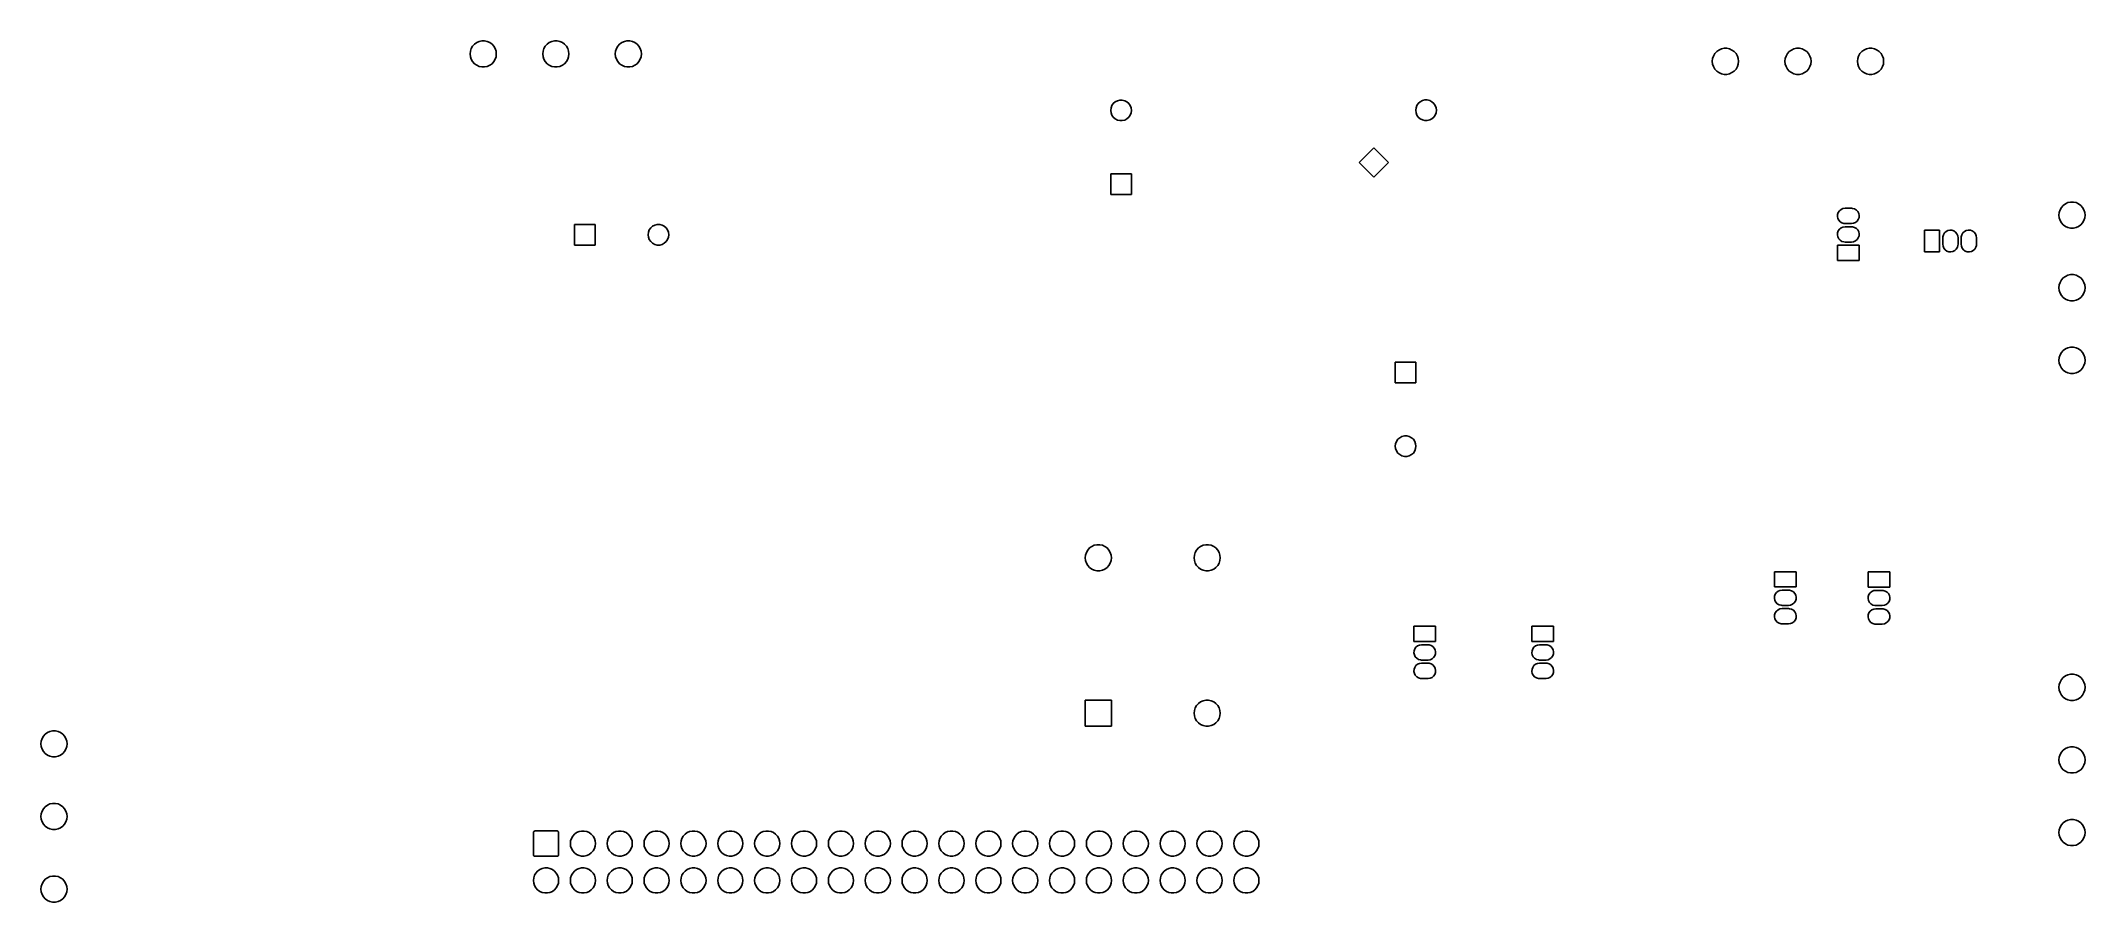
# Model space of a CAD drawing. Extents: x 3.12 to 8.67, y -3.84 to -1.5.
import ezdxf

# ---------------------------------------------------------------- set-up
doc = ezdxf.new("R2010")
doc.units = 0
doc.header["$MEASUREMENT"] = 0
doc.layers.add('BLACK', color=7, linetype='CONTINUOUS')

msp = doc.modelspace()

# ---------------------------------------------------------------- linework, layer by layer
at = {"layer": 'BLACK', "linetype": 'CONTINUOUS'}
for p, q in [((4.2841, -1.54), (4.2849, -1.5326)), ((4.2849, -1.5474), (4.2841, -1.54)), ((4.2849, -1.5326), (4.2872, -1.5256)), ((4.2872, -1.5544), (4.2849, -1.5474)), ((4.2872, -1.5256), (4.2909, -1.5191)), ((4.2909, -1.5191), (4.2959, -1.5136)), ((4.2959, -1.5136), (4.3019, -1.5093)), ((4.3019, -1.5093), (4.3087, -1.5062)), ((4.3087, -1.5062), (4.3159, -1.5047)), ((4.3159, -1.5047), (4.3234, -1.5047)), ((4.3234, -1.5047), (4.3306, -1.5062)), ((4.3306, -1.5062), (4.3374, -1.5093)), ((4.3374, -1.5093), (4.3434, -1.5136)), ((4.3434, -1.5136), (4.3484, -1.5191)), ((4.3484, -1.5191), (4.3521, -1.5256)), ((4.3521, -1.5256), (4.3544, -1.5326)), ((4.3544, -1.5474), (4.3521, -1.5544)), ((4.3544, -1.5326), (4.3551, -1.54)), ((4.3551, -1.54), (4.3544, -1.5474)), ((4.481, -1.54), (4.4818, -1.5326)), ((4.4818, -1.5474), (4.481, -1.54)), ((4.4818, -1.5326), (4.4841, -1.5256)), ((4.4841, -1.5544), (4.4818, -1.5474)), ((4.4841, -1.5256), (4.4878, -1.5191)), ((4.4878, -1.5191), (4.4927, -1.5136)), ((4.4927, -1.5136), (4.4988, -1.5093)), ((4.4988, -1.5093), (4.5055, -1.5062)), ((4.5055, -1.5062), (4.5128, -1.5047)), ((4.5128, -1.5047), (4.5202, -1.5047)), ((4.5202, -1.5047), (4.5275, -1.5062)), ((4.5275, -1.5062), (4.5343, -1.5093)), ((4.5343, -1.5093), (4.5403, -1.5136)), ((4.5403, -1.5136), (4.5452, -1.5191)), ((4.5452, -1.5191), (4.5489, -1.5256)), ((4.5489, -1.5256), (4.5512, -1.5326)), ((4.5512, -1.5474), (4.5489, -1.5544)), ((4.5512, -1.5326), (4.552, -1.54)), ((4.552, -1.54), (4.5512, -1.5474)), ((4.6779, -1.54), (4.6786, -1.5326)), ((4.6786, -1.5474), (4.6779, -1.54)), ((4.6786, -1.5326), (4.6809, -1.5256)), ((4.6809, -1.5544), (4.6786, -1.5474)), ((4.6809, -1.5256), (4.6846, -1.5191)), ((4.6846, -1.5191), (4.6896, -1.5136)), ((4.6896, -1.5136), (4.6956, -1.5093)), ((4.6956, -1.5093), (4.7024, -1.5062)), ((4.7024, -1.5062), (4.7096, -1.5047)), ((4.7096, -1.5047), (4.7171, -1.5047)), ((4.7171, -1.5047), (4.7243, -1.5062)), ((4.7243, -1.5062), (4.7311, -1.5093)), ((4.7311, -1.5093), (4.7371, -1.5136)), ((4.7371, -1.5136), (4.7421, -1.5191)), ((4.7421, -1.5191), (4.7458, -1.5256)), ((4.7458, -1.5256), (4.7481, -1.5326)), ((4.7481, -1.5474), (4.7458, -1.5544)), ((4.7481, -1.5326), (4.7489, -1.54)), ((4.7489, -1.54), (4.7481, -1.5474)), ((7.6541, -1.56), (7.6549, -1.5526)), ((7.6549, -1.5526), (7.6572, -1.5456)), ((7.6572, -1.5456), (7.6609, -1.5391)), ((7.6609, -1.5391), (7.6659, -1.5336)), ((7.6659, -1.5336), (7.6719, -1.5293)), ((7.6719, -1.5293), (7.6787, -1.5262)), ((7.6787, -1.5262), (7.6859, -1.5247)), ((7.6859, -1.5247), (7.6934, -1.5247)), ((7.6934, -1.5247), (7.7006, -1.5262)), ((7.7006, -1.5262), (7.7074, -1.5293)), ((7.7074, -1.5293), (7.7134, -1.5336)), ((7.7134, -1.5336), (7.7184, -1.5391)), ((7.7184, -1.5391), (7.7221, -1.5456)), ((7.7221, -1.5456), (7.7244, -1.5526)), ((7.7244, -1.5526), (7.7251, -1.56)), ((7.851, -1.56), (7.8518, -1.5526)), ((7.8518, -1.5526), (7.8541, -1.5456)), ((7.8541, -1.5456), (7.8578, -1.5391)), ((7.8578, -1.5391), (7.8627, -1.5336)), ((7.8627, -1.5336), (7.8688, -1.5293)), ((7.8688, -1.5293), (7.8755, -1.5262)), ((7.8755, -1.5262), (7.8828, -1.5247)), ((7.8828, -1.5247), (7.8902, -1.5247)), ((7.8902, -1.5247), (7.8975, -1.5262)), ((7.8975, -1.5262), (7.9043, -1.5293)), ((7.9043, -1.5293), (7.9103, -1.5336)), ((7.9103, -1.5336), (7.9152, -1.5391)), ((7.9152, -1.5391), (7.9189, -1.5456)), ((7.9189, -1.5456), (7.9212, -1.5526)), ((7.9212, -1.5526), (7.922, -1.56)), ((8.0479, -1.56), (8.0486, -1.5526)), ((8.0486, -1.5526), (8.0509, -1.5456)), ((8.0509, -1.5456), (8.0546, -1.5391)), ((8.0546, -1.5391), (8.0596, -1.5336)), ((8.0596, -1.5336), (8.0656, -1.5293)), ((8.0656, -1.5293), (8.0724, -1.5262)), ((8.0724, -1.5262), (8.0796, -1.5247)), ((8.0796, -1.5247), (8.0871, -1.5247)), ((8.0871, -1.5247), (8.0943, -1.5262)), ((8.0943, -1.5262), (8.1011, -1.5293)), ((8.1011, -1.5293), (8.1071, -1.5336)), ((8.1071, -1.5336), (8.1121, -1.5391)), ((8.1121, -1.5391), (8.1158, -1.5456)), ((8.1158, -1.5456), (8.1181, -1.5526)), ((8.1181, -1.5526), (8.1189, -1.56)), ((4.2909, -1.5609), (4.2872, -1.5544)), ((4.2959, -1.5664), (4.2909, -1.5609)), ((4.3019, -1.5707), (4.2959, -1.5664)), ((4.3087, -1.5738), (4.3019, -1.5707)), ((4.3159, -1.5753), (4.3087, -1.5738)), ((4.3234, -1.5753), (4.3159, -1.5753)), ((4.3306, -1.5738), (4.3234, -1.5753)), ((4.3374, -1.5707), (4.3306, -1.5738)), ((4.3434, -1.5664), (4.3374, -1.5707)), ((4.3484, -1.5609), (4.3434, -1.5664)), ((4.3521, -1.5544), (4.3484, -1.5609)), ((4.4878, -1.5609), (4.4841, -1.5544)), ((4.4927, -1.5664), (4.4878, -1.5609)), ((4.4988, -1.5707), (4.4927, -1.5664)), ((4.5055, -1.5738), (4.4988, -1.5707)), ((4.5128, -1.5753), (4.5055, -1.5738)), ((4.5202, -1.5753), (4.5128, -1.5753)), ((4.5275, -1.5738), (4.5202, -1.5753)), ((4.5343, -1.5707), (4.5275, -1.5738)), ((4.5403, -1.5664), (4.5343, -1.5707)), ((4.5452, -1.5609), (4.5403, -1.5664)), ((4.5489, -1.5544), (4.5452, -1.5609)), ((4.6846, -1.5609), (4.6809, -1.5544)), ((4.6896, -1.5664), (4.6846, -1.5609)), ((4.6956, -1.5707), (4.6896, -1.5664)), ((4.7024, -1.5738), (4.6956, -1.5707)), ((4.7096, -1.5753), (4.7024, -1.5738)), ((4.7171, -1.5753), (4.7096, -1.5753)), ((4.7243, -1.5738), (4.7171, -1.5753)), ((4.7311, -1.5707), (4.7243, -1.5738)), ((4.7371, -1.5664), (4.7311, -1.5707)), ((4.7421, -1.5609), (4.7371, -1.5664)), ((4.7458, -1.5544), (4.7421, -1.5609)), ((7.6549, -1.5674), (7.6541, -1.56)), ((7.6572, -1.5744), (7.6549, -1.5674)), ((7.6609, -1.5809), (7.6572, -1.5744)), ((7.6659, -1.5864), (7.6609, -1.5809)), ((7.6719, -1.5907), (7.6659, -1.5864)), ((7.6787, -1.5938), (7.6719, -1.5907)), ((7.6859, -1.5953), (7.6787, -1.5938)), ((7.6934, -1.5953), (7.6859, -1.5953)), ((7.7006, -1.5938), (7.6934, -1.5953)), ((7.7074, -1.5907), (7.7006, -1.5938)), ((7.7134, -1.5864), (7.7074, -1.5907)), ((7.7184, -1.5809), (7.7134, -1.5864)), ((7.7221, -1.5744), (7.7184, -1.5809)), ((7.7244, -1.5674), (7.7221, -1.5744)), ((7.7251, -1.56), (7.7244, -1.5674)), ((7.8518, -1.5674), (7.851, -1.56)), ((7.8541, -1.5744), (7.8518, -1.5674)), ((7.8578, -1.5809), (7.8541, -1.5744)), ((7.8627, -1.5864), (7.8578, -1.5809)), ((7.8688, -1.5907), (7.8627, -1.5864)), ((7.8755, -1.5938), (7.8688, -1.5907)), ((7.8828, -1.5953), (7.8755, -1.5938)), ((7.8902, -1.5953), (7.8828, -1.5953)), ((7.8975, -1.5938), (7.8902, -1.5953)), ((7.9043, -1.5907), (7.8975, -1.5938)), ((7.9103, -1.5864), (7.9043, -1.5907)), ((7.9152, -1.5809), (7.9103, -1.5864)), ((7.9189, -1.5744), (7.9152, -1.5809)), ((7.9212, -1.5674), (7.9189, -1.5744)), ((7.922, -1.56), (7.9212, -1.5674)), ((8.0486, -1.5674), (8.0479, -1.56)), ((8.0509, -1.5744), (8.0486, -1.5674)), ((8.0546, -1.5809), (8.0509, -1.5744)), ((8.0596, -1.5864), (8.0546, -1.5809)), ((8.0656, -1.5907), (8.0596, -1.5864)), ((8.0724, -1.5938), (8.0656, -1.5907)), ((8.0796, -1.5953), (8.0724, -1.5938)), ((8.0871, -1.5953), (8.0796, -1.5953)), ((8.0943, -1.5938), (8.0871, -1.5953)), ((8.1011, -1.5907), (8.0943, -1.5938)), ((8.1071, -1.5864), (8.1011, -1.5907)), ((8.1121, -1.5809), (8.1071, -1.5864)), ((8.1158, -1.5744), (8.1121, -1.5809)), ((8.1181, -1.5674), (8.1158, -1.5744)), ((8.1189, -1.56), (8.1181, -1.5674)), ((6.022, -1.693), (6.0228, -1.6863)), ((6.0228, -1.6997), (6.022, -1.693)), ((6.0228, -1.6863), (6.0252, -1.68)), ((6.0252, -1.706), (6.0228, -1.6997)), ((6.0252, -1.68), (6.029, -1.6744)), ((6.029, -1.7116), (6.0252, -1.706)), ((6.029, -1.6744), (6.0341, -1.67)), ((6.0341, -1.716), (6.029, -1.7116)), ((6.0341, -1.67), (6.0401, -1.6668)), ((6.0401, -1.7192), (6.0341, -1.716)), ((6.0401, -1.6668), (6.0466, -1.6652)), ((6.0466, -1.7208), (6.0401, -1.7192)), ((6.0466, -1.6652), (6.0534, -1.6652)), ((6.0534, -1.6652), (6.0599, -1.6668)), ((6.0599, -1.7192), (6.0534, -1.7208)), ((6.0599, -1.6668), (6.0659, -1.67)), ((6.0659, -1.716), (6.0599, -1.7192)), ((6.0659, -1.67), (6.071, -1.6744)), ((6.071, -1.7116), (6.0659, -1.716)), ((6.071, -1.6744), (6.0748, -1.68)), ((6.0748, -1.706), (6.071, -1.7116)), ((6.0748, -1.68), (6.0772, -1.6863)), ((6.0772, -1.6997), (6.0748, -1.706)), ((6.0772, -1.6863), (6.078, -1.693)), ((6.078, -1.693), (6.0772, -1.6997)), ((6.8494, -1.6926), (6.8502, -1.6859)), ((6.8502, -1.6993), (6.8494, -1.6926)), ((6.8502, -1.6859), (6.8526, -1.6796)), ((6.8526, -1.7056), (6.8502, -1.6993)), ((6.8526, -1.6796), (6.8565, -1.674)), ((6.8565, -1.7111), (6.8526, -1.7056)), ((6.8565, -1.674), (6.8615, -1.6695)), ((6.8615, -1.7156), (6.8565, -1.7111)), ((6.8615, -1.6695), (6.8675, -1.6664)), ((6.8675, -1.7188), (6.8615, -1.7156)), ((6.8675, -1.6664), (6.874, -1.6648)), ((6.874, -1.7204), (6.8675, -1.7188)), ((6.874, -1.6648), (6.8808, -1.6648)), ((6.8808, -1.6648), (6.8874, -1.6664)), ((6.8874, -1.7188), (6.8808, -1.7204)), ((6.8874, -1.6664), (6.8933, -1.6695)), ((6.8933, -1.7156), (6.8874, -1.7188)), ((6.8933, -1.6695), (6.8984, -1.674)), ((6.8984, -1.7111), (6.8933, -1.7156)), ((6.8984, -1.674), (6.9022, -1.6796)), ((6.9022, -1.7056), (6.8984, -1.7111)), ((6.9022, -1.6796), (6.9046, -1.6859)), ((6.9046, -1.6993), (6.9022, -1.7056)), ((6.9046, -1.6859), (6.9054, -1.6926)), ((6.9054, -1.6926), (6.9046, -1.6993)), ((6.0534, -1.7208), (6.0466, -1.7208)), ((6.8808, -1.7204), (6.874, -1.7204)), ((6.6964, -1.834), (6.736, -1.7944)), ((6.736, -1.7944), (6.7756, -1.834)), ((6.022, -1.921), (6.022, -1.865)), ((6.022, -1.865), (6.078, -1.865)), ((6.078, -1.865), (6.078, -1.921)), ((6.736, -1.8736), (6.6964, -1.834)), ((6.7756, -1.834), (6.736, -1.8736)), ((6.078, -1.921), (6.022, -1.921)), ((7.9935, -1.9804), (7.9939, -1.9748)), ((7.9947, -1.9859), (7.9935, -1.9804)), ((7.9939, -1.9748), (7.9958, -1.9695)), ((7.9973, -1.9909), (7.9947, -1.9859)), ((7.9958, -1.9695), (7.999, -1.9649)), ((8.0011, -1.995), (7.9973, -1.9909)), ((7.999, -1.9649), (8.0034, -1.9613)), ((8.0059, -1.998), (8.0011, -1.995)), ((8.0034, -1.9613), (8.0086, -1.9591)), ((8.0086, -1.9591), (8.0141, -1.9583)), ((8.0141, -1.9583), (8.0319, -1.9583)), ((8.0319, -1.9583), (8.0347, -1.9585)), ((8.0347, -1.9585), (8.0401, -1.96)), ((8.0401, -1.96), (8.0449, -1.963)), ((8.047, -1.9931), (8.0426, -1.9967)), ((8.0449, -1.963), (8.0487, -1.9671)), ((8.0502, -1.9885), (8.047, -1.9931)), ((8.0487, -1.9671), (8.0513, -1.9721)), ((8.0521, -1.9832), (8.0502, -1.9885)), ((8.0513, -1.9721), (8.0525, -1.9776)), ((8.0525, -1.9776), (8.0521, -1.9832)), ((8.5945, -1.9766), (8.5953, -1.9693)), ((8.5953, -1.984), (8.5945, -1.9766)), ((8.5953, -1.9693), (8.5976, -1.9622)), ((8.5976, -1.9911), (8.5953, -1.984)), ((8.5976, -1.9622), (8.6013, -1.9558)), ((8.6013, -1.9975), (8.5976, -1.9911)), ((8.6013, -1.9558), (8.6062, -1.9503)), ((8.6062, -1.9503), (8.6122, -1.9459)), ((8.6122, -1.9459), (8.619, -1.9429)), ((8.619, -1.9429), (8.6263, -1.9413)), ((8.6263, -1.9413), (8.6337, -1.9413)), ((8.6337, -1.9413), (8.641, -1.9429)), ((8.641, -1.9429), (8.6477, -1.9459)), ((8.6477, -1.9459), (8.6538, -1.9503)), ((8.6538, -1.9503), (8.6587, -1.9558)), ((8.6587, -1.9558), (8.6624, -1.9622)), ((8.6624, -1.9911), (8.6587, -1.9975)), ((8.6624, -1.9622), (8.6647, -1.9693)), ((8.6647, -1.984), (8.6624, -1.9911)), ((8.6647, -1.9693), (8.6655, -1.9766)), ((8.6655, -1.9766), (8.6647, -1.984)), ((4.567, -2.058), (4.567, -2.002)), ((4.567, -2.002), (4.623, -2.002)), ((4.623, -2.002), (4.623, -2.058)), ((4.767, -2.03), (4.7678, -2.0233)), ((4.7678, -2.0367), (4.767, -2.03)), ((4.7678, -2.0233), (4.7702, -2.017)), ((4.7702, -2.043), (4.7678, -2.0367)), ((4.7702, -2.017), (4.774, -2.0114)), ((4.774, -2.0486), (4.7702, -2.043)), ((4.774, -2.0114), (4.7791, -2.007)), ((4.7791, -2.053), (4.774, -2.0486)), ((4.7791, -2.007), (4.7851, -2.0038)), ((4.7851, -2.0038), (4.7916, -2.0022)), ((4.7916, -2.0022), (4.7984, -2.0022)), ((4.7984, -2.0022), (4.8049, -2.0038)), ((4.8049, -2.0038), (4.8109, -2.007)), ((4.8109, -2.007), (4.816, -2.0114)), ((4.816, -2.0486), (4.8109, -2.053)), ((4.816, -2.0114), (4.8198, -2.017)), ((4.8198, -2.043), (4.816, -2.0486)), ((4.8198, -2.017), (4.8222, -2.0233)), ((4.8222, -2.0367), (4.8198, -2.043)), ((4.8222, -2.0233), (4.823, -2.03)), ((4.823, -2.03), (4.8222, -2.0367)), ((7.9935, -2.0304), (7.9939, -2.0248)), ((7.9947, -2.0359), (7.9935, -2.0304)), ((7.9939, -2.0248), (7.9958, -2.0195)), ((7.9973, -2.0409), (7.9947, -2.0359)), ((7.9958, -2.0195), (7.999, -2.0149)), ((8.0011, -2.045), (7.9973, -2.0409)), ((7.999, -2.0149), (8.0034, -2.0113)), ((8.0059, -2.048), (8.0011, -2.045)), ((8.0034, -2.0113), (8.0086, -2.0091)), ((8.0113, -1.9995), (8.0059, -1.998)), ((8.0113, -2.0495), (8.0059, -2.048)), ((8.0086, -2.0091), (8.0141, -2.0083)), ((8.0141, -1.9997), (8.0113, -1.9995)), ((8.0141, -2.0497), (8.0113, -2.0495)), ((8.0319, -1.9997), (8.0141, -1.9997)), ((8.0141, -2.0083), (8.0319, -2.0083)), ((8.0319, -2.0497), (8.0141, -2.0497)), ((8.0374, -1.9989), (8.0319, -1.9997)), ((8.0319, -2.0083), (8.0347, -2.0085)), ((8.0374, -2.0489), (8.0319, -2.0497)), ((8.0347, -2.0085), (8.0401, -2.01)), ((8.0426, -1.9967), (8.0374, -1.9989)), ((8.0426, -2.0467), (8.0374, -2.0489)), ((8.0401, -2.01), (8.0449, -2.013)), ((8.047, -2.0431), (8.0426, -2.0467)), ((8.0449, -2.013), (8.0487, -2.0171)), ((8.0502, -2.0385), (8.047, -2.0431)), ((8.0487, -2.0171), (8.0513, -2.0221)), ((8.0521, -2.0332), (8.0502, -2.0385)), ((8.0513, -2.0221), (8.0525, -2.0276)), ((8.0525, -2.0276), (8.0521, -2.0332)), ((8.2293, -2.0765), (8.2293, -2.0175)), ((8.2293, -2.0175), (8.2707, -2.0175)), ((8.2707, -2.0175), (8.2707, -2.0765)), ((8.2793, -2.0381), (8.2795, -2.0353)), ((8.2793, -2.0559), (8.2793, -2.0381)), ((8.2795, -2.0353), (8.281, -2.0299)), ((8.281, -2.0299), (8.284, -2.0251)), ((8.284, -2.0251), (8.2881, -2.0213)), ((8.2881, -2.0213), (8.2931, -2.0187)), ((8.2931, -2.0187), (8.2986, -2.0175)), ((8.2986, -2.0175), (8.3042, -2.0179)), ((8.3042, -2.0179), (8.3095, -2.0198)), ((8.3095, -2.0198), (8.3141, -2.023)), ((8.3141, -2.023), (8.3177, -2.0274)), ((8.3177, -2.0274), (8.3199, -2.0326)), ((8.3199, -2.0326), (8.3207, -2.0381)), ((8.3207, -2.0381), (8.3207, -2.0559)), ((8.3293, -2.0381), (8.3295, -2.0353)), ((8.3293, -2.0559), (8.3293, -2.0381)), ((8.3295, -2.0353), (8.331, -2.0299)), ((8.331, -2.0299), (8.334, -2.0251)), ((8.334, -2.0251), (8.3381, -2.0213)), ((8.3381, -2.0213), (8.3431, -2.0187)), ((8.3431, -2.0187), (8.3486, -2.0175)), ((8.3486, -2.0175), (8.3542, -2.0179)), ((8.3542, -2.0179), (8.3595, -2.0198)), ((8.3595, -2.0198), (8.3641, -2.023)), ((8.3641, -2.023), (8.3677, -2.0274)), ((8.3677, -2.0274), (8.3699, -2.0326)), ((8.3699, -2.0326), (8.3707, -2.0381)), ((8.3707, -2.0381), (8.3707, -2.0559)), ((8.6062, -2.003), (8.6013, -1.9975)), ((8.6122, -2.0074), (8.6062, -2.003)), ((8.619, -2.0104), (8.6122, -2.0074)), ((8.6263, -2.012), (8.619, -2.0104)), ((8.6337, -2.012), (8.6263, -2.012)), ((8.641, -2.0104), (8.6337, -2.012)), ((8.6477, -2.0074), (8.641, -2.0104)), ((8.6538, -2.003), (8.6477, -2.0074)), ((8.6587, -1.9975), (8.6538, -2.003)), ((4.623, -2.058), (4.567, -2.058)), ((4.7851, -2.0562), (4.7791, -2.053)), ((4.7916, -2.0578), (4.7851, -2.0562)), ((4.7984, -2.0578), (4.7916, -2.0578)), ((4.8049, -2.0562), (4.7984, -2.0578)), ((4.8109, -2.053), (4.8049, -2.0562)), ((7.9935, -2.0997), (7.9935, -2.0583)), ((7.9935, -2.0583), (8.0525, -2.0583)), ((8.0525, -2.0997), (7.9935, -2.0997)), ((8.0525, -2.0583), (8.0525, -2.0997)), ((8.2707, -2.0765), (8.2293, -2.0765)), ((8.2801, -2.0614), (8.2793, -2.0559)), ((8.2823, -2.0666), (8.2801, -2.0614)), ((8.2859, -2.071), (8.2823, -2.0666)), ((8.2905, -2.0742), (8.2859, -2.071)), ((8.2958, -2.0761), (8.2905, -2.0742)), ((8.3014, -2.0765), (8.2958, -2.0761)), ((8.3069, -2.0753), (8.3014, -2.0765)), ((8.3119, -2.0727), (8.3069, -2.0753)), ((8.316, -2.0689), (8.3119, -2.0727)), ((8.319, -2.0641), (8.316, -2.0689)), ((8.3205, -2.0587), (8.319, -2.0641)), ((8.3207, -2.0559), (8.3205, -2.0587)), ((8.3301, -2.0614), (8.3293, -2.0559)), ((8.3323, -2.0666), (8.3301, -2.0614)), ((8.3359, -2.071), (8.3323, -2.0666)), ((8.3405, -2.0742), (8.3359, -2.071)), ((8.3458, -2.0761), (8.3405, -2.0742)), ((8.3514, -2.0765), (8.3458, -2.0761)), ((8.3569, -2.0753), (8.3514, -2.0765)), ((8.3619, -2.0727), (8.3569, -2.0753)), ((8.366, -2.0689), (8.3619, -2.0727)), ((8.369, -2.0641), (8.366, -2.0689)), ((8.3705, -2.0587), (8.369, -2.0641)), ((8.3707, -2.0559), (8.3705, -2.0587)), ((8.5953, -2.1661), (8.5976, -2.1591)), ((8.5976, -2.1591), (8.6013, -2.1526)), ((8.6013, -2.1526), (8.6062, -2.1471)), ((8.6062, -2.1471), (8.6122, -2.1428)), ((8.6122, -2.1428), (8.619, -2.1397)), ((8.619, -2.1397), (8.6263, -2.1382)), ((8.6263, -2.1382), (8.6337, -2.1382)), ((8.6337, -2.1382), (8.641, -2.1397)), ((8.641, -2.1397), (8.6477, -2.1428)), ((8.6477, -2.1428), (8.6538, -2.1471)), ((8.6538, -2.1471), (8.6587, -2.1526)), ((8.6587, -2.1526), (8.6624, -2.1591)), ((8.6624, -2.1591), (8.6647, -2.1661)), ((8.5945, -2.1735), (8.5953, -2.1661)), ((8.5953, -2.1809), (8.5945, -2.1735)), ((8.5976, -2.1879), (8.5953, -2.1809)), ((8.6013, -2.1944), (8.5976, -2.1879)), ((8.6062, -2.1999), (8.6013, -2.1944)), ((8.6122, -2.2042), (8.6062, -2.1999)), ((8.619, -2.2073), (8.6122, -2.2042)), ((8.6263, -2.2088), (8.619, -2.2073)), ((8.6337, -2.2088), (8.6263, -2.2088)), ((8.641, -2.2073), (8.6337, -2.2088)), ((8.6477, -2.2042), (8.641, -2.2073)), ((8.6538, -2.1999), (8.6477, -2.2042)), ((8.6587, -2.1944), (8.6538, -2.1999)), ((8.6624, -2.1879), (8.6587, -2.1944)), ((8.6647, -2.1809), (8.6624, -2.1879)), ((8.6647, -2.1661), (8.6655, -2.1735)), ((8.6655, -2.1735), (8.6647, -2.1809)), ((6.794, -2.431), (6.794, -2.375)), ((6.794, -2.375), (6.85, -2.375)), ((6.85, -2.375), (6.85, -2.431)), ((8.5945, -2.3704), (8.5953, -2.363)), ((8.5953, -2.3777), (8.5945, -2.3704)), ((8.5953, -2.363), (8.5976, -2.3559)), ((8.5976, -2.3848), (8.5953, -2.3777)), ((8.5976, -2.3559), (8.6013, -2.3495)), ((8.6013, -2.3495), (8.6062, -2.344)), ((8.6062, -2.344), (8.6122, -2.3396)), ((8.6122, -2.3396), (8.619, -2.3366)), ((8.619, -2.3366), (8.6263, -2.335)), ((8.6263, -2.335), (8.6337, -2.335)), ((8.6337, -2.335), (8.641, -2.3366)), ((8.641, -2.3366), (8.6477, -2.3396)), ((8.6477, -2.3396), (8.6538, -2.344)), ((8.6538, -2.344), (8.6587, -2.3495)), ((8.6587, -2.3495), (8.6624, -2.3559)), ((8.6624, -2.3559), (8.6647, -2.363)), ((8.6647, -2.3777), (8.6624, -2.3848)), ((8.6647, -2.363), (8.6655, -2.3704)), ((8.6655, -2.3704), (8.6647, -2.3777)), ((6.85, -2.431), (6.794, -2.431)), ((8.6013, -2.3912), (8.5976, -2.3848)), ((8.6062, -2.3967), (8.6013, -2.3912)), ((8.6122, -2.4011), (8.6062, -2.3967)), ((8.619, -2.4041), (8.6122, -2.4011)), ((8.6263, -2.4057), (8.619, -2.4041)), ((8.6337, -2.4057), (8.6263, -2.4057)), ((8.641, -2.4041), (8.6337, -2.4057)), ((8.6477, -2.4011), (8.641, -2.4041)), ((8.6538, -2.3967), (8.6477, -2.4011)), ((8.6587, -2.3912), (8.6538, -2.3967)), ((8.6624, -2.3848), (8.6587, -2.3912)), ((6.794, -2.603), (6.7948, -2.5963)), ((6.7948, -2.6097), (6.794, -2.603)), ((6.7948, -2.5963), (6.7972, -2.59)), ((6.7972, -2.59), (6.801, -2.5844)), ((6.801, -2.5844), (6.8061, -2.58)), ((6.8061, -2.58), (6.8121, -2.5768)), ((6.8121, -2.5768), (6.8186, -2.5752)), ((6.8186, -2.5752), (6.8254, -2.5752)), ((6.8254, -2.5752), (6.8319, -2.5768)), ((6.8319, -2.5768), (6.8379, -2.58)), ((6.8379, -2.58), (6.843, -2.5844)), ((6.843, -2.5844), (6.8468, -2.59)), ((6.8468, -2.59), (6.8492, -2.5963)), ((6.8492, -2.5963), (6.85, -2.603)), ((6.85, -2.603), (6.8492, -2.6097)), ((6.7972, -2.616), (6.7948, -2.6097)), ((6.801, -2.6216), (6.7972, -2.616)), ((6.8061, -2.626), (6.801, -2.6216)), ((6.8121, -2.6292), (6.8061, -2.626)), ((6.8186, -2.6308), (6.8121, -2.6292)), ((6.8254, -2.6308), (6.8186, -2.6308)), ((6.8319, -2.6292), (6.8254, -2.6308)), ((6.8379, -2.626), (6.8319, -2.6292)), ((6.843, -2.6216), (6.8379, -2.626)), ((6.8468, -2.616), (6.843, -2.6216)), ((6.8492, -2.6097), (6.8468, -2.616)), ((5.9596, -2.8845), (5.9646, -2.879)), ((5.9646, -2.879), (5.9706, -2.8746)), ((5.9706, -2.8746), (5.9774, -2.8716)), ((5.9774, -2.8716), (5.9847, -2.8701)), ((5.9847, -2.8701), (5.9921, -2.8701)), ((5.9921, -2.8701), (5.9993, -2.8716)), ((5.9993, -2.8716), (6.0061, -2.8746)), ((6.0061, -2.8746), (6.0121, -2.879)), ((6.0121, -2.879), (6.0171, -2.8845)), ((6.2549, -2.8845), (6.2599, -2.879)), ((6.2599, -2.879), (6.2659, -2.8746)), ((6.2659, -2.8746), (6.2727, -2.8716)), ((6.2727, -2.8716), (6.2799, -2.8701)), ((6.2799, -2.8701), (6.2873, -2.8701)), ((6.2873, -2.8701), (6.2946, -2.8716)), ((6.2946, -2.8716), (6.3014, -2.8746)), ((6.3014, -2.8746), (6.3074, -2.879)), ((6.3074, -2.879), (6.3124, -2.8845)), ((5.9529, -2.9054), (5.9536, -2.898)), ((5.9536, -2.9128), (5.9529, -2.9054)), ((5.9536, -2.898), (5.9559, -2.8909)), ((5.9559, -2.9198), (5.9536, -2.9128)), ((5.9559, -2.8909), (5.9596, -2.8845)), ((5.9596, -2.9262), (5.9559, -2.9198)), ((5.9646, -2.9318), (5.9596, -2.9262)), ((5.9706, -2.9361), (5.9646, -2.9318)), ((5.9774, -2.9391), (5.9706, -2.9361)), ((5.9847, -2.9407), (5.9774, -2.9391)), ((5.9993, -2.9391), (5.9921, -2.9407)), ((6.0061, -2.9361), (5.9993, -2.9391)), ((6.0121, -2.9318), (6.0061, -2.9361)), ((6.0171, -2.9262), (6.0121, -2.9318)), ((6.0171, -2.8845), (6.0208, -2.8909)), ((6.0208, -2.9198), (6.0171, -2.9262)), ((6.0208, -2.8909), (6.0231, -2.898)), ((6.0231, -2.9128), (6.0208, -2.9198)), ((6.0231, -2.898), (6.0239, -2.9054)), ((6.0239, -2.9054), (6.0231, -2.9128)), ((6.2481, -2.9054), (6.2489, -2.898)), ((6.2489, -2.9128), (6.2481, -2.9054)), ((6.2489, -2.898), (6.2512, -2.8909)), ((6.2512, -2.9198), (6.2489, -2.9128)), ((6.2512, -2.8909), (6.2549, -2.8845)), ((6.2549, -2.9262), (6.2512, -2.9198)), ((6.2599, -2.9318), (6.2549, -2.9262)), ((6.2659, -2.9361), (6.2599, -2.9318)), ((6.2727, -2.9391), (6.2659, -2.9361)), ((6.2799, -2.9407), (6.2727, -2.9391)), ((6.2946, -2.9391), (6.2873, -2.9407)), ((6.3014, -2.9361), (6.2946, -2.9391)), ((6.3074, -2.9318), (6.3014, -2.9361)), ((6.3124, -2.9262), (6.3074, -2.9318)), ((6.3124, -2.8845), (6.3161, -2.8909)), ((6.3161, -2.9198), (6.3124, -2.9262)), ((6.3161, -2.8909), (6.3184, -2.898)), ((6.3184, -2.9128), (6.3161, -2.9198)), ((6.3184, -2.898), (6.3191, -2.9054)), ((6.3191, -2.9054), (6.3184, -2.9128)), ((5.9921, -2.9407), (5.9847, -2.9407)), ((6.2873, -2.9407), (6.2799, -2.9407)), ((7.8226, -2.9846), (7.8226, -2.9433)), ((7.8226, -2.9433), (7.8817, -2.9433)), ((7.8817, -2.9846), (7.8226, -2.9846)), ((7.8326, -2.9963), (7.8377, -2.994)), ((7.8377, -2.994), (7.8433, -2.9933)), ((7.8433, -2.9933), (7.861, -2.9933)), ((7.861, -2.9933), (7.8638, -2.9935)), ((7.8638, -2.9935), (7.8693, -2.995)), ((7.8817, -2.9433), (7.8817, -2.9846)), ((8.0768, -2.9852), (8.0768, -2.9438)), ((8.0768, -2.9438), (8.1359, -2.9438)), ((8.1359, -2.9852), (8.0768, -2.9852)), ((8.0867, -2.9969), (8.0919, -2.9946)), ((8.0919, -2.9946), (8.0975, -2.9938)), ((8.0975, -2.9938), (8.1152, -2.9938)), ((8.1152, -2.9938), (8.118, -2.994)), ((8.118, -2.994), (8.1234, -2.9956)), ((8.1359, -2.9438), (8.1359, -2.9852)), ((7.8227, -3.0153), (7.8231, -3.0097)), ((7.8238, -3.0209), (7.8227, -3.0153)), ((7.8231, -3.0097), (7.825, -3.0044)), ((7.8264, -3.0259), (7.8238, -3.0209)), ((7.825, -3.0044), (7.8282, -2.9998)), ((7.825, -3.0544), (7.8282, -3.0498)), ((7.8303, -3.03), (7.8264, -3.0259)), ((7.8282, -2.9998), (7.8326, -2.9963)), ((7.8282, -3.0498), (7.8326, -3.0463)), ((7.8351, -3.0329), (7.8303, -3.03)), ((7.8326, -3.0463), (7.8377, -3.044)), ((7.8405, -3.0344), (7.8351, -3.0329)), ((7.8377, -3.044), (7.8433, -3.0433)), ((7.8433, -3.0346), (7.8405, -3.0344)), ((7.861, -3.0346), (7.8433, -3.0346)), ((7.8433, -3.0433), (7.861, -3.0433)), ((7.8666, -3.0338), (7.861, -3.0346)), ((7.861, -3.0433), (7.8638, -3.0435)), ((7.8638, -3.0435), (7.8693, -3.045)), ((7.8718, -3.0316), (7.8666, -3.0338)), ((7.8693, -2.995), (7.8741, -2.9979)), ((7.8693, -3.045), (7.8741, -3.0479)), ((7.8761, -3.028), (7.8718, -3.0316)), ((7.8741, -2.9979), (7.8779, -3.002)), ((7.8741, -3.0479), (7.8779, -3.052)), ((7.8794, -3.0234), (7.8761, -3.028)), ((7.8779, -3.002), (7.8805, -3.007)), ((7.8813, -3.0181), (7.8794, -3.0234)), ((7.8805, -3.007), (7.8817, -3.0125)), ((7.8817, -3.0125), (7.8813, -3.0181)), ((8.0769, -3.0159), (8.0773, -3.0103)), ((8.078, -3.0214), (8.0769, -3.0159)), ((8.0773, -3.0103), (8.0791, -3.005)), ((8.0806, -3.0264), (8.078, -3.0214)), ((8.0791, -3.005), (8.0824, -3.0004)), ((8.0844, -3.0305), (8.0806, -3.0264)), ((8.0824, -3.0004), (8.0867, -2.9969)), ((8.0824, -3.0504), (8.0867, -3.0469)), ((8.0893, -3.0335), (8.0844, -3.0305)), ((8.0867, -3.0469), (8.0919, -3.0446)), ((8.0947, -3.035), (8.0893, -3.0335)), ((8.0919, -3.0446), (8.0975, -3.0438)), ((8.0975, -3.0352), (8.0947, -3.035)), ((8.1152, -3.0352), (8.0975, -3.0352)), ((8.0975, -3.0438), (8.1152, -3.0438)), ((8.1208, -3.0344), (8.1152, -3.0352)), ((8.1152, -3.0438), (8.118, -3.044)), ((8.118, -3.044), (8.1234, -3.0456)), ((8.1259, -3.0322), (8.1208, -3.0344)), ((8.1234, -2.9956), (8.1282, -2.9985)), ((8.1234, -3.0456), (8.1282, -3.0485)), ((8.1303, -3.0286), (8.1259, -3.0322)), ((8.1282, -2.9985), (8.1321, -3.0026)), ((8.1282, -3.0485), (8.1321, -3.0526)), ((8.1336, -3.024), (8.1303, -3.0286)), ((8.1321, -3.0026), (8.1347, -3.0076)), ((8.1354, -3.0187), (8.1336, -3.024)), ((8.1347, -3.0076), (8.1358, -3.0131)), ((8.1358, -3.0131), (8.1354, -3.0187)), ((6.8445, -3.1327), (6.8445, -3.0913)), ((6.8445, -3.0913), (6.9035, -3.0913)), ((6.9035, -3.0913), (6.9035, -3.1327)), ((7.1645, -3.1327), (7.1645, -3.0913)), ((7.1645, -3.0913), (7.2235, -3.0913)), ((7.2235, -3.0913), (7.2235, -3.1327)), ((7.8227, -3.0653), (7.8231, -3.0597)), ((7.8238, -3.0709), (7.8227, -3.0653)), ((7.8231, -3.0597), (7.825, -3.0544)), ((7.8264, -3.0759), (7.8238, -3.0709)), ((7.8303, -3.08), (7.8264, -3.0759)), ((7.8351, -3.0829), (7.8303, -3.08)), ((7.8405, -3.0844), (7.8351, -3.0829)), ((7.8433, -3.0846), (7.8405, -3.0844)), ((7.861, -3.0846), (7.8433, -3.0846)), ((7.8666, -3.0838), (7.861, -3.0846)), ((7.8718, -3.0816), (7.8666, -3.0838)), ((7.8761, -3.078), (7.8718, -3.0816)), ((7.8794, -3.0734), (7.8761, -3.078)), ((7.8779, -3.052), (7.8805, -3.057)), ((7.8813, -3.0681), (7.8794, -3.0734)), ((7.8805, -3.057), (7.8817, -3.0625)), ((7.8817, -3.0625), (7.8813, -3.0681)), ((8.0769, -3.0659), (8.0773, -3.0603)), ((8.078, -3.0714), (8.0769, -3.0659)), ((8.0773, -3.0603), (8.0791, -3.055)), ((8.0806, -3.0764), (8.078, -3.0714)), ((8.0791, -3.055), (8.0824, -3.0504)), ((8.0844, -3.0805), (8.0806, -3.0764)), ((8.0893, -3.0835), (8.0844, -3.0805)), ((8.0947, -3.085), (8.0893, -3.0835)), ((8.0975, -3.0852), (8.0947, -3.085)), ((8.1152, -3.0852), (8.0975, -3.0852)), ((8.1208, -3.0844), (8.1152, -3.0852)), ((8.1259, -3.0822), (8.1208, -3.0844)), ((8.1303, -3.0786), (8.1259, -3.0822)), ((8.1336, -3.074), (8.1303, -3.0786)), ((8.1321, -3.0526), (8.1347, -3.0576)), ((8.1354, -3.0687), (8.1336, -3.074)), ((8.1347, -3.0576), (8.1358, -3.0631)), ((8.1358, -3.0631), (8.1354, -3.0687)), ((6.9035, -3.1327), (6.8445, -3.1327)), ((6.8445, -3.1634), (6.8449, -3.1578)), ((6.8449, -3.1578), (6.8468, -3.1525)), ((6.8468, -3.1525), (6.85, -3.1479)), ((6.85, -3.1479), (6.8544, -3.1443)), ((6.8544, -3.1443), (6.8596, -3.1421)), ((6.8596, -3.1421), (6.8651, -3.1413)), ((6.8651, -3.1413), (6.8829, -3.1413)), ((6.8829, -3.1413), (6.8857, -3.1415)), ((6.8857, -3.1415), (6.8911, -3.143)), ((6.8911, -3.143), (6.8959, -3.146)), ((6.8959, -3.146), (6.8997, -3.1501)), ((6.8997, -3.1501), (6.9023, -3.1551)), ((6.9023, -3.1551), (6.9035, -3.1606)), ((6.9035, -3.1606), (6.9031, -3.1662)), ((7.2235, -3.1327), (7.1645, -3.1327)), ((7.1645, -3.1634), (7.1649, -3.1578)), ((7.1649, -3.1578), (7.1668, -3.1525)), ((7.1668, -3.1525), (7.17, -3.1479)), ((7.17, -3.1479), (7.1744, -3.1443)), ((7.1744, -3.1443), (7.1796, -3.1421)), ((7.1796, -3.1421), (7.1851, -3.1413)), ((7.1851, -3.1413), (7.2029, -3.1413)), ((7.2029, -3.1413), (7.2057, -3.1415)), ((7.2057, -3.1415), (7.2111, -3.143)), ((7.2111, -3.143), (7.2159, -3.146)), ((7.2159, -3.146), (7.2197, -3.1501)), ((7.2197, -3.1501), (7.2223, -3.1551)), ((7.2223, -3.1551), (7.2235, -3.1606)), ((7.2235, -3.1606), (7.2231, -3.1662)), ((6.8457, -3.1689), (6.8445, -3.1634)), ((6.8445, -3.2134), (6.8449, -3.2078)), ((6.8457, -3.2189), (6.8445, -3.2134)), ((6.8449, -3.2078), (6.8468, -3.2025)), ((6.8483, -3.1739), (6.8457, -3.1689)), ((6.8468, -3.2025), (6.85, -3.1979)), ((6.8521, -3.178), (6.8483, -3.1739)), ((6.85, -3.1979), (6.8544, -3.1943)), ((6.8569, -3.181), (6.8521, -3.178)), ((6.8544, -3.1943), (6.8596, -3.1921)), ((6.8623, -3.1825), (6.8569, -3.181)), ((6.8596, -3.1921), (6.8651, -3.1913)), ((6.8651, -3.1827), (6.8623, -3.1825)), ((6.8829, -3.1827), (6.8651, -3.1827)), ((6.8651, -3.1913), (6.8829, -3.1913)), ((6.8884, -3.1819), (6.8829, -3.1827)), ((6.8829, -3.1913), (6.8857, -3.1915)), ((6.8857, -3.1915), (6.8911, -3.193)), ((6.8936, -3.1797), (6.8884, -3.1819)), ((6.8911, -3.193), (6.8959, -3.196)), ((6.898, -3.1761), (6.8936, -3.1797)), ((6.8959, -3.196), (6.8997, -3.2001)), ((6.9012, -3.1715), (6.898, -3.1761)), ((6.8997, -3.2001), (6.9023, -3.2051)), ((6.9031, -3.1662), (6.9012, -3.1715)), ((6.9031, -3.2162), (6.9012, -3.2215)), ((6.9023, -3.2051), (6.9035, -3.2106)), ((6.9035, -3.2106), (6.9031, -3.2162)), ((7.1657, -3.1689), (7.1645, -3.1634)), ((7.1645, -3.2134), (7.1649, -3.2078)), ((7.1657, -3.2189), (7.1645, -3.2134)), ((7.1649, -3.2078), (7.1668, -3.2025)), ((7.1683, -3.1739), (7.1657, -3.1689)), ((7.1668, -3.2025), (7.17, -3.1979)), ((7.1721, -3.178), (7.1683, -3.1739)), ((7.17, -3.1979), (7.1744, -3.1943)), ((7.1769, -3.181), (7.1721, -3.178)), ((7.1744, -3.1943), (7.1796, -3.1921)), ((7.1823, -3.1825), (7.1769, -3.181)), ((7.1796, -3.1921), (7.1851, -3.1913)), ((7.1851, -3.1827), (7.1823, -3.1825)), ((7.2029, -3.1827), (7.1851, -3.1827)), ((7.1851, -3.1913), (7.2029, -3.1913)), ((7.2084, -3.1819), (7.2029, -3.1827)), ((7.2029, -3.1913), (7.2057, -3.1915)), ((7.2057, -3.1915), (7.2111, -3.193)), ((7.2136, -3.1797), (7.2084, -3.1819)), ((7.2111, -3.193), (7.2159, -3.196)), ((7.218, -3.1761), (7.2136, -3.1797)), ((7.2159, -3.196), (7.2197, -3.2001)), ((7.2212, -3.1715), (7.218, -3.1761)), ((7.2197, -3.2001), (7.2223, -3.2051)), ((7.2231, -3.1662), (7.2212, -3.1715)), ((7.2231, -3.2162), (7.2212, -3.2215)), ((7.2223, -3.2051), (7.2235, -3.2106)), ((7.2235, -3.2106), (7.2231, -3.2162)), ((6.8483, -3.2239), (6.8457, -3.2189)), ((6.8521, -3.228), (6.8483, -3.2239)), ((6.8569, -3.231), (6.8521, -3.228)), ((6.8623, -3.2325), (6.8569, -3.231)), ((6.8651, -3.2327), (6.8623, -3.2325)), ((6.8829, -3.2327), (6.8651, -3.2327)), ((6.8884, -3.2319), (6.8829, -3.2327)), ((6.8936, -3.2297), (6.8884, -3.2319)), ((6.898, -3.2261), (6.8936, -3.2297)), ((6.9012, -3.2215), (6.898, -3.2261)), ((7.1683, -3.2239), (7.1657, -3.2189)), ((7.1721, -3.228), (7.1683, -3.2239)), ((7.1769, -3.231), (7.1721, -3.228)), ((7.1823, -3.2325), (7.1769, -3.231)), ((7.1851, -3.2327), (7.1823, -3.2325)), ((7.2029, -3.2327), (7.1851, -3.2327)), ((7.2084, -3.2319), (7.2029, -3.2327)), ((7.2136, -3.2297), (7.2084, -3.2319)), ((7.218, -3.2261), (7.2136, -3.2297)), ((7.2212, -3.2215), (7.218, -3.2261)), ((8.5945, -3.2566), (8.5953, -3.2493)), ((8.5953, -3.264), (8.5945, -3.2566)), ((8.5953, -3.2493), (8.5976, -3.2422)), ((8.5976, -3.2711), (8.5953, -3.264)), ((8.5976, -3.2422), (8.6013, -3.2358)), ((8.6013, -3.2775), (8.5976, -3.2711)), ((8.6013, -3.2358), (8.6062, -3.2303)), ((8.6062, -3.2303), (8.6122, -3.2259)), ((8.6122, -3.2259), (8.619, -3.2229)), ((8.619, -3.2229), (8.6263, -3.2213)), ((8.6263, -3.2213), (8.6337, -3.2213)), ((8.6337, -3.2213), (8.641, -3.2229)), ((8.641, -3.2229), (8.6477, -3.2259)), ((8.6477, -3.2259), (8.6538, -3.2303)), ((8.6538, -3.2303), (8.6587, -3.2358)), ((8.6587, -3.2358), (8.6624, -3.2422)), ((8.6624, -3.2711), (8.6587, -3.2775)), ((8.6624, -3.2422), (8.6647, -3.2493)), ((8.6647, -3.264), (8.6624, -3.2711)), ((8.6647, -3.2493), (8.6655, -3.2566)), ((8.6655, -3.2566), (8.6647, -3.264)), ((5.9529, -3.3621), (5.9529, -3.2911)), ((5.9529, -3.2911), (6.0239, -3.2911)), ((6.0239, -3.2911), (6.0239, -3.3621)), ((6.2481, -3.3266), (6.2489, -3.3192)), ((6.2489, -3.334), (6.2481, -3.3266)), ((6.2489, -3.3192), (6.2512, -3.3122)), ((6.2512, -3.3122), (6.2549, -3.3058)), ((6.2549, -3.3058), (6.2599, -3.3002)), ((6.2599, -3.3002), (6.2659, -3.2959)), ((6.2659, -3.2959), (6.2727, -3.2929)), ((6.2727, -3.2929), (6.2799, -3.2913)), ((6.2799, -3.2913), (6.2873, -3.2913)), ((6.2873, -3.2913), (6.2946, -3.2929)), ((6.2946, -3.2929), (6.3014, -3.2959)), ((6.3014, -3.2959), (6.3074, -3.3002)), ((6.3074, -3.3002), (6.3124, -3.3058)), ((6.3124, -3.3058), (6.3161, -3.3122)), ((6.3161, -3.3122), (6.3184, -3.3192)), ((6.3184, -3.3192), (6.3191, -3.3266)), ((6.3191, -3.3266), (6.3184, -3.334)), ((8.6062, -3.283), (8.6013, -3.2775)), ((8.6122, -3.2874), (8.6062, -3.283)), ((8.619, -3.2904), (8.6122, -3.2874)), ((8.6263, -3.292), (8.619, -3.2904)), ((8.6337, -3.292), (8.6263, -3.292)), ((8.641, -3.2904), (8.6337, -3.292)), ((8.6477, -3.2874), (8.641, -3.2904)), ((8.6538, -3.283), (8.6477, -3.2874)), ((8.6587, -3.2775), (8.6538, -3.283)), ((3.1312, -3.3833), (3.1373, -3.3789)), ((3.1373, -3.3789), (3.144, -3.3759)), ((3.144, -3.3759), (3.1513, -3.3743)), ((3.1513, -3.3743), (3.1587, -3.3743)), ((3.1587, -3.3743), (3.166, -3.3759)), ((3.166, -3.3759), (3.1728, -3.3789)), ((3.1728, -3.3789), (3.1788, -3.3833)), ((6.0239, -3.3621), (5.9529, -3.3621)), ((6.2512, -3.3411), (6.2489, -3.334)), ((6.2549, -3.3475), (6.2512, -3.3411)), ((6.2599, -3.353), (6.2549, -3.3475)), ((6.2659, -3.3574), (6.2599, -3.353)), ((6.2727, -3.3604), (6.2659, -3.3574)), ((6.2799, -3.3619), (6.2727, -3.3604)), ((6.2873, -3.3619), (6.2799, -3.3619)), ((6.2946, -3.3604), (6.2873, -3.3619)), ((6.3014, -3.3574), (6.2946, -3.3604)), ((6.3074, -3.353), (6.3014, -3.3574)), ((6.3124, -3.3475), (6.3074, -3.353)), ((6.3161, -3.3411), (6.3124, -3.3475)), ((6.3184, -3.334), (6.3161, -3.3411)), ((3.1195, -3.4096), (3.1203, -3.4023)), ((3.1203, -3.417), (3.1195, -3.4096)), ((3.1203, -3.4023), (3.1226, -3.3952)), ((3.1226, -3.4241), (3.1203, -3.417)), ((3.1226, -3.3952), (3.1263, -3.3888)), ((3.1263, -3.4305), (3.1226, -3.4241)), ((3.1263, -3.3888), (3.1312, -3.3833)), ((3.1312, -3.436), (3.1263, -3.4305)), ((3.1373, -3.4404), (3.1312, -3.436)), ((3.1788, -3.436), (3.1728, -3.4404)), ((3.1788, -3.3833), (3.1837, -3.3888)), ((3.1837, -3.4305), (3.1788, -3.436)), ((3.1837, -3.3888), (3.1874, -3.3952)), ((3.1874, -3.4241), (3.1837, -3.4305)), ((3.1874, -3.3952), (3.1897, -3.4023)), ((3.1897, -3.417), (3.1874, -3.4241)), ((3.1897, -3.4023), (3.1905, -3.4096)), ((3.1905, -3.4096), (3.1897, -3.417)), ((8.5976, -3.4391), (8.6013, -3.4326)), ((8.6013, -3.4326), (8.6062, -3.4271)), ((8.6062, -3.4271), (8.6122, -3.4228)), ((8.6122, -3.4228), (8.619, -3.4197)), ((8.619, -3.4197), (8.6263, -3.4182)), ((8.6263, -3.4182), (8.6337, -3.4182)), ((8.6337, -3.4182), (8.641, -3.4197)), ((8.641, -3.4197), (8.6477, -3.4228)), ((8.6477, -3.4228), (8.6538, -3.4271)), ((8.6538, -3.4271), (8.6587, -3.4326)), ((8.6587, -3.4326), (8.6624, -3.4391)), ((3.144, -3.4434), (3.1373, -3.4404)), ((3.1513, -3.445), (3.144, -3.4434)), ((3.1587, -3.445), (3.1513, -3.445)), ((3.166, -3.4434), (3.1587, -3.445)), ((3.1728, -3.4404), (3.166, -3.4434)), ((8.5945, -3.4535), (8.5953, -3.4461)), ((8.5953, -3.4609), (8.5945, -3.4535)), ((8.5953, -3.4461), (8.5976, -3.4391)), ((8.5976, -3.4679), (8.5953, -3.4609)), ((8.6013, -3.4744), (8.5976, -3.4679)), ((8.6062, -3.4799), (8.6013, -3.4744)), ((8.6122, -3.4842), (8.6062, -3.4799)), ((8.619, -3.4873), (8.6122, -3.4842)), ((8.6263, -3.4888), (8.619, -3.4873)), ((8.6337, -3.4888), (8.6263, -3.4888)), ((8.641, -3.4873), (8.6337, -3.4888)), ((8.6477, -3.4842), (8.641, -3.4873)), ((8.6538, -3.4799), (8.6477, -3.4842)), ((8.6587, -3.4744), (8.6538, -3.4799)), ((8.6624, -3.4679), (8.6587, -3.4744)), ((8.6624, -3.4391), (8.6647, -3.4461)), ((8.6647, -3.4609), (8.6624, -3.4679)), ((8.6647, -3.4461), (8.6655, -3.4535)), ((8.6655, -3.4535), (8.6647, -3.4609)), ((3.1195, -3.6065), (3.1203, -3.5991)), ((3.1203, -3.5991), (3.1226, -3.5921)), ((3.1226, -3.5921), (3.1263, -3.5856)), ((3.1263, -3.5856), (3.1312, -3.5801)), ((3.1312, -3.5801), (3.1373, -3.5758)), ((3.1373, -3.5758), (3.144, -3.5727)), ((3.144, -3.5727), (3.1513, -3.5712)), ((3.1513, -3.5712), (3.1587, -3.5712)), ((3.1587, -3.5712), (3.166, -3.5727)), ((3.166, -3.5727), (3.1728, -3.5758)), ((3.1728, -3.5758), (3.1788, -3.5801)), ((3.1788, -3.5801), (3.1837, -3.5856)), ((3.1837, -3.5856), (3.1874, -3.5921)), ((3.1874, -3.5921), (3.1897, -3.5991)), ((3.1897, -3.5991), (3.1905, -3.6065)), ((3.1203, -3.6139), (3.1195, -3.6065)), ((3.1226, -3.6209), (3.1203, -3.6139)), ((3.1263, -3.6274), (3.1226, -3.6209)), ((3.1312, -3.6329), (3.1263, -3.6274)), ((3.1373, -3.6372), (3.1312, -3.6329)), ((3.144, -3.6403), (3.1373, -3.6372)), ((3.1513, -3.6418), (3.144, -3.6403)), ((3.1587, -3.6418), (3.1513, -3.6418)), ((3.166, -3.6403), (3.1587, -3.6418)), ((3.1728, -3.6372), (3.166, -3.6403)), ((3.1788, -3.6329), (3.1728, -3.6372)), ((3.1837, -3.6274), (3.1788, -3.6329)), ((3.1874, -3.6209), (3.1837, -3.6274)), ((3.1897, -3.6139), (3.1874, -3.6209)), ((3.1905, -3.6065), (3.1897, -3.6139)), ((4.4559, -3.6499), (4.4562, -3.6483)), ((4.4559, -3.7101), (4.4559, -3.6499)), ((4.4562, -3.6483), (4.457, -3.647)), ((4.457, -3.647), (4.4583, -3.6462)), ((4.4583, -3.6462), (4.4599, -3.6459)), ((4.4599, -3.6459), (4.5201, -3.6459)), ((4.5201, -3.6459), (4.5217, -3.6462)), ((4.5217, -3.6462), (4.523, -3.647)), ((4.523, -3.647), (4.5238, -3.6483)), ((4.5238, -3.6483), (4.5241, -3.6499)), ((4.5241, -3.6499), (4.5241, -3.7101)), ((4.5588, -3.6661), (4.5624, -3.6599)), ((4.5624, -3.6599), (4.5672, -3.6546)), ((4.5672, -3.6546), (4.5729, -3.6504)), ((4.5729, -3.6504), (4.5795, -3.6475)), ((4.5795, -3.6475), (4.5864, -3.6461)), ((4.5864, -3.6461), (4.5936, -3.6461)), ((4.5936, -3.6461), (4.6005, -3.6475)), ((4.6005, -3.6475), (4.6071, -3.6504)), ((4.6071, -3.6504), (4.6128, -3.6546)), ((4.6128, -3.6546), (4.6176, -3.6599)), ((4.6176, -3.6599), (4.6212, -3.6661)), ((4.6588, -3.6661), (4.6624, -3.6599)), ((4.6624, -3.6599), (4.6672, -3.6546)), ((4.6672, -3.6546), (4.6729, -3.6504)), ((4.6729, -3.6504), (4.6795, -3.6475)), ((4.6795, -3.6475), (4.6864, -3.6461)), ((4.6864, -3.6461), (4.6936, -3.6461)), ((4.6936, -3.6461), (4.7005, -3.6475)), ((4.7005, -3.6475), (4.7071, -3.6504)), ((4.7071, -3.6504), (4.7128, -3.6546)), ((4.7128, -3.6546), (4.7176, -3.6599)), ((4.7176, -3.6599), (4.7212, -3.6661)), ((4.7588, -3.6661), (4.7624, -3.6599)), ((4.7624, -3.6599), (4.7672, -3.6546)), ((4.7672, -3.6546), (4.7729, -3.6504)), ((4.7729, -3.6504), (4.7795, -3.6475)), ((4.7795, -3.6475), (4.7864, -3.6461)), ((4.7864, -3.6461), (4.7936, -3.6461)), ((4.7936, -3.6461), (4.8005, -3.6475)), ((4.8005, -3.6475), (4.8071, -3.6504)), ((4.8071, -3.6504), (4.8128, -3.6546)), ((4.8128, -3.6546), (4.8176, -3.6599)), ((4.8176, -3.6599), (4.8212, -3.6661)), ((4.8588, -3.6661), (4.8624, -3.6599)), ((4.8624, -3.6599), (4.8672, -3.6546)), ((4.8672, -3.6546), (4.8729, -3.6504)), ((4.8729, -3.6504), (4.8795, -3.6475)), ((4.8795, -3.6475), (4.8864, -3.6461)), ((4.8864, -3.6461), (4.8936, -3.6461)), ((4.8936, -3.6461), (4.9005, -3.6475)), ((4.9005, -3.6475), (4.9071, -3.6504)), ((4.9071, -3.6504), (4.9128, -3.6546)), ((4.9128, -3.6546), (4.9176, -3.6599)), ((4.9176, -3.6599), (4.9212, -3.6661)), ((4.9588, -3.6661), (4.9624, -3.6599)), ((4.9624, -3.6599), (4.9672, -3.6546)), ((4.9672, -3.6546), (4.9729, -3.6504)), ((4.9729, -3.6504), (4.9795, -3.6475)), ((4.9795, -3.6475), (4.9864, -3.6461)), ((4.9864, -3.6461), (4.9936, -3.6461)), ((4.9936, -3.6461), (5.0005, -3.6475)), ((5.0005, -3.6475), (5.0071, -3.6504)), ((5.0071, -3.6504), (5.0128, -3.6546)), ((5.0128, -3.6546), (5.0176, -3.6599)), ((5.0176, -3.6599), (5.0212, -3.6661)), ((5.0588, -3.6661), (5.0624, -3.6599)), ((5.0624, -3.6599), (5.0672, -3.6546)), ((5.0672, -3.6546), (5.0729, -3.6504)), ((5.0729, -3.6504), (5.0795, -3.6475)), ((5.0795, -3.6475), (5.0864, -3.6461)), ((5.0864, -3.6461), (5.0936, -3.6461)), ((5.0936, -3.6461), (5.1005, -3.6475)), ((5.1005, -3.6475), (5.1071, -3.6504)), ((5.1071, -3.6504), (5.1128, -3.6546)), ((5.1128, -3.6546), (5.1176, -3.6599)), ((5.1176, -3.6599), (5.1212, -3.6661)), ((5.1588, -3.6661), (5.1624, -3.6599)), ((5.1624, -3.6599), (5.1672, -3.6546)), ((5.1672, -3.6546), (5.1729, -3.6504)), ((5.1729, -3.6504), (5.1795, -3.6475)), ((5.1795, -3.6475), (5.1864, -3.6461)), ((5.1864, -3.6461), (5.1936, -3.6461)), ((5.1936, -3.6461), (5.2005, -3.6475)), ((5.2005, -3.6475), (5.2071, -3.6504)), ((5.2071, -3.6504), (5.2128, -3.6546)), ((5.2128, -3.6546), (5.2176, -3.6599)), ((5.2176, -3.6599), (5.2212, -3.6661)), ((5.2588, -3.6661), (5.2624, -3.6599)), ((5.2624, -3.6599), (5.2672, -3.6546)), ((5.2672, -3.6546), (5.2729, -3.6504)), ((5.2729, -3.6504), (5.2795, -3.6475)), ((5.2795, -3.6475), (5.2864, -3.6461)), ((5.2864, -3.6461), (5.2936, -3.6461)), ((5.2936, -3.6461), (5.3005, -3.6475)), ((5.3005, -3.6475), (5.3071, -3.6504)), ((5.3071, -3.6504), (5.3128, -3.6546)), ((5.3128, -3.6546), (5.3176, -3.6599)), ((5.3176, -3.6599), (5.3212, -3.6661)), ((5.3588, -3.6661), (5.3624, -3.6599)), ((5.3624, -3.6599), (5.3672, -3.6546)), ((5.3672, -3.6546), (5.3729, -3.6504)), ((5.3729, -3.6504), (5.3795, -3.6475)), ((5.3795, -3.6475), (5.3864, -3.6461)), ((5.3864, -3.6461), (5.3936, -3.6461)), ((5.3936, -3.6461), (5.4005, -3.6475)), ((5.4005, -3.6475), (5.4071, -3.6504)), ((5.4071, -3.6504), (5.4128, -3.6546)), ((5.4128, -3.6546), (5.4176, -3.6599)), ((5.4176, -3.6599), (5.4212, -3.6661)), ((5.4588, -3.6661), (5.4624, -3.6599)), ((5.4624, -3.6599), (5.4672, -3.6546)), ((5.4672, -3.6546), (5.4729, -3.6504)), ((5.4729, -3.6504), (5.4795, -3.6475)), ((5.4795, -3.6475), (5.4864, -3.6461)), ((5.4864, -3.6461), (5.4936, -3.6461)), ((5.4936, -3.6461), (5.5005, -3.6475)), ((5.5005, -3.6475), (5.5071, -3.6504)), ((5.5071, -3.6504), (5.5128, -3.6546)), ((5.5128, -3.6546), (5.5176, -3.6599)), ((5.5176, -3.6599), (5.5212, -3.6661)), ((5.5588, -3.6661), (5.5624, -3.6599)), ((5.5624, -3.6599), (5.5672, -3.6546)), ((5.5672, -3.6546), (5.5729, -3.6504)), ((5.5729, -3.6504), (5.5795, -3.6475)), ((5.5795, -3.6475), (5.5864, -3.6461)), ((5.5864, -3.6461), (5.5936, -3.6461)), ((5.5936, -3.6461), (5.6005, -3.6475)), ((5.6005, -3.6475), (5.6071, -3.6504)), ((5.6071, -3.6504), (5.6128, -3.6546)), ((5.6128, -3.6546), (5.6176, -3.6599)), ((5.6176, -3.6599), (5.6212, -3.6661)), ((5.6588, -3.6661), (5.6624, -3.6599)), ((5.6624, -3.6599), (5.6672, -3.6546)), ((5.6672, -3.6546), (5.6729, -3.6504)), ((5.6729, -3.6504), (5.6795, -3.6475)), ((5.6795, -3.6475), (5.6864, -3.6461)), ((5.6864, -3.6461), (5.6936, -3.6461)), ((5.6936, -3.6461), (5.7005, -3.6475)), ((5.7005, -3.6475), (5.7071, -3.6504)), ((5.7071, -3.6504), (5.7128, -3.6546)), ((5.7128, -3.6546), (5.7176, -3.6599)), ((5.7176, -3.6599), (5.7212, -3.6661)), ((5.7588, -3.6661), (5.7624, -3.6599)), ((5.7624, -3.6599), (5.7672, -3.6546)), ((5.7672, -3.6546), (5.7729, -3.6504)), ((5.7729, -3.6504), (5.7795, -3.6475)), ((5.7795, -3.6475), (5.7864, -3.6461)), ((5.7864, -3.6461), (5.7936, -3.6461)), ((5.7936, -3.6461), (5.8005, -3.6475)), ((5.8005, -3.6475), (5.8071, -3.6504)), ((5.8071, -3.6504), (5.8128, -3.6546)), ((5.8128, -3.6546), (5.8176, -3.6599)), ((5.8176, -3.6599), (5.8212, -3.6661)), ((5.8588, -3.6661), (5.8624, -3.6599)), ((5.8624, -3.6599), (5.8672, -3.6546)), ((5.8672, -3.6546), (5.8729, -3.6504)), ((5.8729, -3.6504), (5.8795, -3.6475)), ((5.8795, -3.6475), (5.8864, -3.6461)), ((5.8864, -3.6461), (5.8936, -3.6461)), ((5.8936, -3.6461), (5.9005, -3.6475)), ((5.9005, -3.6475), (5.9071, -3.6504)), ((5.9071, -3.6504), (5.9128, -3.6546)), ((5.9128, -3.6546), (5.9176, -3.6599)), ((5.9176, -3.6599), (5.9212, -3.6661)), ((5.9588, -3.6661), (5.9624, -3.6599)), ((5.9624, -3.6599), (5.9672, -3.6546)), ((5.9672, -3.6546), (5.9729, -3.6504)), ((5.9729, -3.6504), (5.9795, -3.6475)), ((5.9795, -3.6475), (5.9864, -3.6461)), ((5.9864, -3.6461), (5.9936, -3.6461)), ((5.9936, -3.6461), (6.0005, -3.6475)), ((6.0005, -3.6475), (6.0071, -3.6504)), ((6.0071, -3.6504), (6.0128, -3.6546)), ((6.0128, -3.6546), (6.0176, -3.6599)), ((6.0176, -3.6599), (6.0212, -3.6661)), ((6.0588, -3.6661), (6.0624, -3.6599)), ((6.0624, -3.6599), (6.0672, -3.6546)), ((6.0672, -3.6546), (6.0729, -3.6504)), ((6.0729, -3.6504), (6.0795, -3.6475)), ((6.0795, -3.6475), (6.0864, -3.6461)), ((6.0864, -3.6461), (6.0936, -3.6461)), ((6.0936, -3.6461), (6.1005, -3.6475)), ((6.1005, -3.6475), (6.1071, -3.6504)), ((6.1071, -3.6504), (6.1128, -3.6546)), ((6.1128, -3.6546), (6.1176, -3.6599)), ((6.1176, -3.6599), (6.1212, -3.6661)), ((6.1588, -3.6661), (6.1624, -3.6599)), ((6.1624, -3.6599), (6.1672, -3.6546)), ((6.1672, -3.6546), (6.1729, -3.6504)), ((6.1729, -3.6504), (6.1795, -3.6475)), ((6.1795, -3.6475), (6.1864, -3.6461)), ((6.1864, -3.6461), (6.1936, -3.6461)), ((6.1936, -3.6461), (6.2005, -3.6475)), ((6.2005, -3.6475), (6.2071, -3.6504)), ((6.2071, -3.6504), (6.2128, -3.6546)), ((6.2128, -3.6546), (6.2176, -3.6599)), ((6.2176, -3.6599), (6.2212, -3.6661)), ((6.2588, -3.6661), (6.2624, -3.6599)), ((6.2624, -3.6599), (6.2672, -3.6546)), ((6.2672, -3.6546), (6.2729, -3.6504)), ((6.2729, -3.6504), (6.2795, -3.6475)), ((6.2795, -3.6475), (6.2864, -3.6461)), ((6.2864, -3.6461), (6.2936, -3.6461)), ((6.2936, -3.6461), (6.3005, -3.6475)), ((6.3005, -3.6475), (6.3071, -3.6504)), ((6.3071, -3.6504), (6.3128, -3.6546)), ((6.3128, -3.6546), (6.3176, -3.6599)), ((6.3176, -3.6599), (6.3212, -3.6661)), ((6.3588, -3.6661), (6.3624, -3.6599)), ((6.3624, -3.6599), (6.3672, -3.6546)), ((6.3672, -3.6546), (6.3729, -3.6504)), ((6.3729, -3.6504), (6.3795, -3.6475)), ((6.3795, -3.6475), (6.3864, -3.6461)), ((6.3864, -3.6461), (6.3936, -3.6461)), ((6.3936, -3.6461), (6.4005, -3.6475)), ((6.4005, -3.6475), (6.4071, -3.6504)), ((6.4071, -3.6504), (6.4128, -3.6546)), ((6.4128, -3.6546), (6.4176, -3.6599)), ((6.4176, -3.6599), (6.4212, -3.6661)), ((8.5945, -3.6504), (8.5953, -3.643)), ((8.5953, -3.6577), (8.5945, -3.6504)), ((8.5953, -3.643), (8.5976, -3.6359)), ((8.5976, -3.6648), (8.5953, -3.6577)), ((8.5976, -3.6359), (8.6013, -3.6295)), ((8.6013, -3.6295), (8.6062, -3.624)), ((8.6062, -3.624), (8.6122, -3.6196)), ((8.6122, -3.6196), (8.619, -3.6166)), ((8.619, -3.6166), (8.6263, -3.615)), ((8.6263, -3.615), (8.6337, -3.615)), ((8.6337, -3.615), (8.641, -3.6166)), ((8.641, -3.6166), (8.6477, -3.6196)), ((8.6477, -3.6196), (8.6538, -3.624)), ((8.6538, -3.624), (8.6587, -3.6295)), ((8.6587, -3.6295), (8.6624, -3.6359)), ((8.6624, -3.6359), (8.6647, -3.643)), ((8.6647, -3.6577), (8.6624, -3.6648)), ((8.6647, -3.643), (8.6655, -3.6504)), ((8.6655, -3.6504), (8.6647, -3.6577)), ((4.4562, -3.7117), (4.4559, -3.7101)), ((4.457, -3.713), (4.4562, -3.7117)), ((4.4583, -3.7138), (4.457, -3.713)), ((4.4599, -3.7141), (4.4583, -3.7138)), ((4.5201, -3.7141), (4.4599, -3.7141)), ((4.5217, -3.7138), (4.5201, -3.7141)), ((4.523, -3.713), (4.5217, -3.7138)), ((4.5238, -3.7117), (4.523, -3.713)), ((4.5241, -3.7101), (4.5238, -3.7117)), ((4.5559, -3.68), (4.5566, -3.6729)), ((4.5566, -3.6871), (4.5559, -3.68)), ((4.5566, -3.6729), (4.5588, -3.6661)), ((4.5588, -3.6939), (4.5566, -3.6871)), ((4.5624, -3.7001), (4.5588, -3.6939)), ((4.5672, -3.7054), (4.5624, -3.7001)), ((4.5729, -3.7096), (4.5672, -3.7054)), ((4.5795, -3.7125), (4.5729, -3.7096)), ((4.5864, -3.7139), (4.5795, -3.7125)), ((4.5936, -3.7139), (4.5864, -3.7139)), ((4.6005, -3.7125), (4.5936, -3.7139)), ((4.6071, -3.7096), (4.6005, -3.7125)), ((4.6128, -3.7054), (4.6071, -3.7096)), ((4.6176, -3.7001), (4.6128, -3.7054)), ((4.6212, -3.6939), (4.6176, -3.7001)), ((4.6212, -3.6661), (4.6234, -3.6729)), ((4.6234, -3.6871), (4.6212, -3.6939)), ((4.6234, -3.6729), (4.6241, -3.68)), ((4.6241, -3.68), (4.6234, -3.6871)), ((4.6559, -3.68), (4.6566, -3.6729)), ((4.6566, -3.6871), (4.6559, -3.68)), ((4.6566, -3.6729), (4.6588, -3.6661)), ((4.6588, -3.6939), (4.6566, -3.6871)), ((4.6624, -3.7001), (4.6588, -3.6939)), ((4.6672, -3.7054), (4.6624, -3.7001)), ((4.6729, -3.7096), (4.6672, -3.7054)), ((4.6795, -3.7125), (4.6729, -3.7096)), ((4.6864, -3.7139), (4.6795, -3.7125)), ((4.6936, -3.7139), (4.6864, -3.7139)), ((4.7005, -3.7125), (4.6936, -3.7139)), ((4.7071, -3.7096), (4.7005, -3.7125)), ((4.7128, -3.7054), (4.7071, -3.7096)), ((4.7176, -3.7001), (4.7128, -3.7054)), ((4.7212, -3.6939), (4.7176, -3.7001)), ((4.7212, -3.6661), (4.7234, -3.6729)), ((4.7234, -3.6871), (4.7212, -3.6939)), ((4.7234, -3.6729), (4.7241, -3.68)), ((4.7241, -3.68), (4.7234, -3.6871)), ((4.7559, -3.68), (4.7566, -3.6729)), ((4.7566, -3.6871), (4.7559, -3.68)), ((4.7566, -3.6729), (4.7588, -3.6661)), ((4.7588, -3.6939), (4.7566, -3.6871)), ((4.7624, -3.7001), (4.7588, -3.6939)), ((4.7672, -3.7054), (4.7624, -3.7001)), ((4.7729, -3.7096), (4.7672, -3.7054)), ((4.7795, -3.7125), (4.7729, -3.7096)), ((4.7864, -3.7139), (4.7795, -3.7125)), ((4.7936, -3.7139), (4.7864, -3.7139)), ((4.8005, -3.7125), (4.7936, -3.7139)), ((4.8071, -3.7096), (4.8005, -3.7125)), ((4.8128, -3.7054), (4.8071, -3.7096)), ((4.8176, -3.7001), (4.8128, -3.7054)), ((4.8212, -3.6939), (4.8176, -3.7001)), ((4.8212, -3.6661), (4.8234, -3.6729)), ((4.8234, -3.6871), (4.8212, -3.6939)), ((4.8234, -3.6729), (4.8241, -3.68)), ((4.8241, -3.68), (4.8234, -3.6871)), ((4.8559, -3.68), (4.8566, -3.6729)), ((4.8566, -3.6871), (4.8559, -3.68)), ((4.8566, -3.6729), (4.8588, -3.6661)), ((4.8588, -3.6939), (4.8566, -3.6871)), ((4.8624, -3.7001), (4.8588, -3.6939)), ((4.8672, -3.7054), (4.8624, -3.7001)), ((4.8729, -3.7096), (4.8672, -3.7054)), ((4.8795, -3.7125), (4.8729, -3.7096)), ((4.8864, -3.7139), (4.8795, -3.7125)), ((4.8936, -3.7139), (4.8864, -3.7139)), ((4.9005, -3.7125), (4.8936, -3.7139)), ((4.9071, -3.7096), (4.9005, -3.7125)), ((4.9128, -3.7054), (4.9071, -3.7096)), ((4.9176, -3.7001), (4.9128, -3.7054)), ((4.9212, -3.6939), (4.9176, -3.7001)), ((4.9212, -3.6661), (4.9234, -3.6729)), ((4.9234, -3.6871), (4.9212, -3.6939)), ((4.9234, -3.6729), (4.9241, -3.68)), ((4.9241, -3.68), (4.9234, -3.6871)), ((4.9559, -3.68), (4.9566, -3.6729)), ((4.9566, -3.6871), (4.9559, -3.68)), ((4.9566, -3.6729), (4.9588, -3.6661)), ((4.9588, -3.6939), (4.9566, -3.6871)), ((4.9624, -3.7001), (4.9588, -3.6939)), ((4.9672, -3.7054), (4.9624, -3.7001)), ((4.9729, -3.7096), (4.9672, -3.7054)), ((4.9795, -3.7125), (4.9729, -3.7096)), ((4.9864, -3.7139), (4.9795, -3.7125)), ((4.9936, -3.7139), (4.9864, -3.7139)), ((5.0005, -3.7125), (4.9936, -3.7139)), ((5.0071, -3.7096), (5.0005, -3.7125)), ((5.0128, -3.7054), (5.0071, -3.7096)), ((5.0176, -3.7001), (5.0128, -3.7054)), ((5.0212, -3.6939), (5.0176, -3.7001)), ((5.0212, -3.6661), (5.0234, -3.6729)), ((5.0234, -3.6871), (5.0212, -3.6939)), ((5.0234, -3.6729), (5.0241, -3.68)), ((5.0241, -3.68), (5.0234, -3.6871)), ((5.0559, -3.68), (5.0566, -3.6729)), ((5.0566, -3.6871), (5.0559, -3.68)), ((5.0566, -3.6729), (5.0588, -3.6661)), ((5.0588, -3.6939), (5.0566, -3.6871)), ((5.0624, -3.7001), (5.0588, -3.6939)), ((5.0672, -3.7054), (5.0624, -3.7001)), ((5.0729, -3.7096), (5.0672, -3.7054)), ((5.0795, -3.7125), (5.0729, -3.7096)), ((5.0864, -3.7139), (5.0795, -3.7125)), ((5.0936, -3.7139), (5.0864, -3.7139)), ((5.1005, -3.7125), (5.0936, -3.7139)), ((5.1071, -3.7096), (5.1005, -3.7125)), ((5.1128, -3.7054), (5.1071, -3.7096)), ((5.1176, -3.7001), (5.1128, -3.7054)), ((5.1212, -3.6939), (5.1176, -3.7001)), ((5.1212, -3.6661), (5.1234, -3.6729)), ((5.1234, -3.6871), (5.1212, -3.6939)), ((5.1234, -3.6729), (5.1241, -3.68)), ((5.1241, -3.68), (5.1234, -3.6871)), ((5.1559, -3.68), (5.1566, -3.6729)), ((5.1566, -3.6871), (5.1559, -3.68)), ((5.1566, -3.6729), (5.1588, -3.6661)), ((5.1588, -3.6939), (5.1566, -3.6871)), ((5.1624, -3.7001), (5.1588, -3.6939)), ((5.1672, -3.7054), (5.1624, -3.7001)), ((5.1729, -3.7096), (5.1672, -3.7054)), ((5.1795, -3.7125), (5.1729, -3.7096)), ((5.1864, -3.7139), (5.1795, -3.7125)), ((5.1936, -3.7139), (5.1864, -3.7139)), ((5.2005, -3.7125), (5.1936, -3.7139)), ((5.2071, -3.7096), (5.2005, -3.7125)), ((5.2128, -3.7054), (5.2071, -3.7096)), ((5.2176, -3.7001), (5.2128, -3.7054)), ((5.2212, -3.6939), (5.2176, -3.7001)), ((5.2212, -3.6661), (5.2234, -3.6729)), ((5.2234, -3.6871), (5.2212, -3.6939)), ((5.2234, -3.6729), (5.2241, -3.68)), ((5.2241, -3.68), (5.2234, -3.6871)), ((5.2559, -3.68), (5.2566, -3.6729)), ((5.2566, -3.6871), (5.2559, -3.68)), ((5.2566, -3.6729), (5.2588, -3.6661)), ((5.2588, -3.6939), (5.2566, -3.6871)), ((5.2624, -3.7001), (5.2588, -3.6939)), ((5.2672, -3.7054), (5.2624, -3.7001)), ((5.2729, -3.7096), (5.2672, -3.7054)), ((5.2795, -3.7125), (5.2729, -3.7096)), ((5.2864, -3.7139), (5.2795, -3.7125)), ((5.2936, -3.7139), (5.2864, -3.7139)), ((5.3005, -3.7125), (5.2936, -3.7139)), ((5.3071, -3.7096), (5.3005, -3.7125)), ((5.3128, -3.7054), (5.3071, -3.7096)), ((5.3176, -3.7001), (5.3128, -3.7054)), ((5.3212, -3.6939), (5.3176, -3.7001)), ((5.3212, -3.6661), (5.3234, -3.6729)), ((5.3234, -3.6871), (5.3212, -3.6939)), ((5.3234, -3.6729), (5.3241, -3.68)), ((5.3241, -3.68), (5.3234, -3.6871)), ((5.3559, -3.68), (5.3566, -3.6729)), ((5.3566, -3.6871), (5.3559, -3.68)), ((5.3566, -3.6729), (5.3588, -3.6661)), ((5.3588, -3.6939), (5.3566, -3.6871)), ((5.3624, -3.7001), (5.3588, -3.6939)), ((5.3672, -3.7054), (5.3624, -3.7001)), ((5.3729, -3.7096), (5.3672, -3.7054)), ((5.3795, -3.7125), (5.3729, -3.7096)), ((5.3864, -3.7139), (5.3795, -3.7125)), ((5.3936, -3.7139), (5.3864, -3.7139)), ((5.4005, -3.7125), (5.3936, -3.7139)), ((5.4071, -3.7096), (5.4005, -3.7125)), ((5.4128, -3.7054), (5.4071, -3.7096)), ((5.4176, -3.7001), (5.4128, -3.7054)), ((5.4212, -3.6939), (5.4176, -3.7001)), ((5.4212, -3.6661), (5.4234, -3.6729)), ((5.4234, -3.6871), (5.4212, -3.6939)), ((5.4234, -3.6729), (5.4241, -3.68)), ((5.4241, -3.68), (5.4234, -3.6871)), ((5.4559, -3.68), (5.4566, -3.6729)), ((5.4566, -3.6871), (5.4559, -3.68)), ((5.4566, -3.6729), (5.4588, -3.6661)), ((5.4588, -3.6939), (5.4566, -3.6871)), ((5.4624, -3.7001), (5.4588, -3.6939)), ((5.4672, -3.7054), (5.4624, -3.7001)), ((5.4729, -3.7096), (5.4672, -3.7054)), ((5.4795, -3.7125), (5.4729, -3.7096)), ((5.4864, -3.7139), (5.4795, -3.7125)), ((5.4936, -3.7139), (5.4864, -3.7139)), ((5.5005, -3.7125), (5.4936, -3.7139)), ((5.5071, -3.7096), (5.5005, -3.7125)), ((5.5128, -3.7054), (5.5071, -3.7096)), ((5.5176, -3.7001), (5.5128, -3.7054)), ((5.5212, -3.6939), (5.5176, -3.7001)), ((5.5212, -3.6661), (5.5234, -3.6729)), ((5.5234, -3.6871), (5.5212, -3.6939)), ((5.5234, -3.6729), (5.5241, -3.68)), ((5.5241, -3.68), (5.5234, -3.6871)), ((5.5559, -3.68), (5.5566, -3.6729)), ((5.5566, -3.6871), (5.5559, -3.68)), ((5.5566, -3.6729), (5.5588, -3.6661)), ((5.5588, -3.6939), (5.5566, -3.6871)), ((5.5624, -3.7001), (5.5588, -3.6939)), ((5.5672, -3.7054), (5.5624, -3.7001)), ((5.5729, -3.7096), (5.5672, -3.7054)), ((5.5795, -3.7125), (5.5729, -3.7096)), ((5.5864, -3.7139), (5.5795, -3.7125)), ((5.5936, -3.7139), (5.5864, -3.7139)), ((5.6005, -3.7125), (5.5936, -3.7139)), ((5.6071, -3.7096), (5.6005, -3.7125)), ((5.6128, -3.7054), (5.6071, -3.7096)), ((5.6176, -3.7001), (5.6128, -3.7054)), ((5.6212, -3.6939), (5.6176, -3.7001)), ((5.6212, -3.6661), (5.6234, -3.6729)), ((5.6234, -3.6871), (5.6212, -3.6939)), ((5.6234, -3.6729), (5.6241, -3.68)), ((5.6241, -3.68), (5.6234, -3.6871)), ((5.6559, -3.68), (5.6566, -3.6729)), ((5.6566, -3.6871), (5.6559, -3.68)), ((5.6566, -3.6729), (5.6588, -3.6661)), ((5.6588, -3.6939), (5.6566, -3.6871)), ((5.6624, -3.7001), (5.6588, -3.6939)), ((5.6672, -3.7054), (5.6624, -3.7001)), ((5.6729, -3.7096), (5.6672, -3.7054)), ((5.6795, -3.7125), (5.6729, -3.7096)), ((5.6864, -3.7139), (5.6795, -3.7125)), ((5.6936, -3.7139), (5.6864, -3.7139)), ((5.7005, -3.7125), (5.6936, -3.7139)), ((5.7071, -3.7096), (5.7005, -3.7125)), ((5.7128, -3.7054), (5.7071, -3.7096)), ((5.7176, -3.7001), (5.7128, -3.7054)), ((5.7212, -3.6939), (5.7176, -3.7001)), ((5.7212, -3.6661), (5.7234, -3.6729)), ((5.7234, -3.6871), (5.7212, -3.6939)), ((5.7234, -3.6729), (5.7241, -3.68)), ((5.7241, -3.68), (5.7234, -3.6871)), ((5.7559, -3.68), (5.7566, -3.6729)), ((5.7566, -3.6871), (5.7559, -3.68)), ((5.7566, -3.6729), (5.7588, -3.6661)), ((5.7588, -3.6939), (5.7566, -3.6871)), ((5.7624, -3.7001), (5.7588, -3.6939)), ((5.7672, -3.7054), (5.7624, -3.7001)), ((5.7729, -3.7096), (5.7672, -3.7054)), ((5.7795, -3.7125), (5.7729, -3.7096)), ((5.7864, -3.7139), (5.7795, -3.7125)), ((5.7936, -3.7139), (5.7864, -3.7139)), ((5.8005, -3.7125), (5.7936, -3.7139)), ((5.8071, -3.7096), (5.8005, -3.7125)), ((5.8128, -3.7054), (5.8071, -3.7096)), ((5.8176, -3.7001), (5.8128, -3.7054)), ((5.8212, -3.6939), (5.8176, -3.7001)), ((5.8212, -3.6661), (5.8234, -3.6729)), ((5.8234, -3.6871), (5.8212, -3.6939)), ((5.8234, -3.6729), (5.8241, -3.68)), ((5.8241, -3.68), (5.8234, -3.6871)), ((5.8559, -3.68), (5.8566, -3.6729)), ((5.8566, -3.6871), (5.8559, -3.68)), ((5.8566, -3.6729), (5.8588, -3.6661)), ((5.8588, -3.6939), (5.8566, -3.6871)), ((5.8624, -3.7001), (5.8588, -3.6939)), ((5.8672, -3.7054), (5.8624, -3.7001)), ((5.8729, -3.7096), (5.8672, -3.7054)), ((5.8795, -3.7125), (5.8729, -3.7096)), ((5.8864, -3.7139), (5.8795, -3.7125)), ((5.8936, -3.7139), (5.8864, -3.7139)), ((5.9005, -3.7125), (5.8936, -3.7139)), ((5.9071, -3.7096), (5.9005, -3.7125)), ((5.9128, -3.7054), (5.9071, -3.7096)), ((5.9176, -3.7001), (5.9128, -3.7054)), ((5.9212, -3.6939), (5.9176, -3.7001)), ((5.9212, -3.6661), (5.9234, -3.6729)), ((5.9234, -3.6871), (5.9212, -3.6939)), ((5.9234, -3.6729), (5.9241, -3.68)), ((5.9241, -3.68), (5.9234, -3.6871)), ((5.9559, -3.68), (5.9566, -3.6729)), ((5.9566, -3.6871), (5.9559, -3.68)), ((5.9566, -3.6729), (5.9588, -3.6661)), ((5.9588, -3.6939), (5.9566, -3.6871)), ((5.9624, -3.7001), (5.9588, -3.6939)), ((5.9672, -3.7054), (5.9624, -3.7001)), ((5.9729, -3.7096), (5.9672, -3.7054)), ((5.9795, -3.7125), (5.9729, -3.7096)), ((5.9864, -3.7139), (5.9795, -3.7125)), ((5.9936, -3.7139), (5.9864, -3.7139)), ((6.0005, -3.7125), (5.9936, -3.7139)), ((6.0071, -3.7096), (6.0005, -3.7125)), ((6.0128, -3.7054), (6.0071, -3.7096)), ((6.0176, -3.7001), (6.0128, -3.7054)), ((6.0212, -3.6939), (6.0176, -3.7001)), ((6.0212, -3.6661), (6.0234, -3.6729)), ((6.0234, -3.6871), (6.0212, -3.6939)), ((6.0234, -3.6729), (6.0241, -3.68)), ((6.0241, -3.68), (6.0234, -3.6871)), ((6.0559, -3.68), (6.0566, -3.6729)), ((6.0566, -3.6871), (6.0559, -3.68)), ((6.0566, -3.6729), (6.0588, -3.6661)), ((6.0588, -3.6939), (6.0566, -3.6871)), ((6.0624, -3.7001), (6.0588, -3.6939)), ((6.0672, -3.7054), (6.0624, -3.7001)), ((6.0729, -3.7096), (6.0672, -3.7054)), ((6.0795, -3.7125), (6.0729, -3.7096)), ((6.0864, -3.7139), (6.0795, -3.7125)), ((6.0936, -3.7139), (6.0864, -3.7139)), ((6.1005, -3.7125), (6.0936, -3.7139)), ((6.1071, -3.7096), (6.1005, -3.7125)), ((6.1128, -3.7054), (6.1071, -3.7096)), ((6.1176, -3.7001), (6.1128, -3.7054)), ((6.1212, -3.6939), (6.1176, -3.7001)), ((6.1212, -3.6661), (6.1234, -3.6729)), ((6.1234, -3.6871), (6.1212, -3.6939)), ((6.1234, -3.6729), (6.1241, -3.68)), ((6.1241, -3.68), (6.1234, -3.6871)), ((6.1559, -3.68), (6.1566, -3.6729)), ((6.1566, -3.6871), (6.1559, -3.68)), ((6.1566, -3.6729), (6.1588, -3.6661)), ((6.1588, -3.6939), (6.1566, -3.6871)), ((6.1624, -3.7001), (6.1588, -3.6939)), ((6.1672, -3.7054), (6.1624, -3.7001)), ((6.1729, -3.7096), (6.1672, -3.7054)), ((6.1795, -3.7125), (6.1729, -3.7096)), ((6.1864, -3.7139), (6.1795, -3.7125)), ((6.1936, -3.7139), (6.1864, -3.7139)), ((6.2005, -3.7125), (6.1936, -3.7139)), ((6.2071, -3.7096), (6.2005, -3.7125)), ((6.2128, -3.7054), (6.2071, -3.7096)), ((6.2176, -3.7001), (6.2128, -3.7054)), ((6.2212, -3.6939), (6.2176, -3.7001)), ((6.2212, -3.6661), (6.2234, -3.6729)), ((6.2234, -3.6871), (6.2212, -3.6939)), ((6.2234, -3.6729), (6.2241, -3.68)), ((6.2241, -3.68), (6.2234, -3.6871)), ((6.2559, -3.68), (6.2566, -3.6729)), ((6.2566, -3.6871), (6.2559, -3.68)), ((6.2566, -3.6729), (6.2588, -3.6661)), ((6.2588, -3.6939), (6.2566, -3.6871)), ((6.2624, -3.7001), (6.2588, -3.6939)), ((6.2672, -3.7054), (6.2624, -3.7001)), ((6.2729, -3.7096), (6.2672, -3.7054)), ((6.2795, -3.7125), (6.2729, -3.7096)), ((6.2864, -3.7139), (6.2795, -3.7125)), ((6.2936, -3.7139), (6.2864, -3.7139)), ((6.3005, -3.7125), (6.2936, -3.7139)), ((6.3071, -3.7096), (6.3005, -3.7125)), ((6.3128, -3.7054), (6.3071, -3.7096)), ((6.3176, -3.7001), (6.3128, -3.7054)), ((6.3212, -3.6939), (6.3176, -3.7001)), ((6.3212, -3.6661), (6.3234, -3.6729)), ((6.3234, -3.6871), (6.3212, -3.6939)), ((6.3234, -3.6729), (6.3241, -3.68)), ((6.3241, -3.68), (6.3234, -3.6871)), ((6.3559, -3.68), (6.3566, -3.6729)), ((6.3566, -3.6871), (6.3559, -3.68)), ((6.3566, -3.6729), (6.3588, -3.6661)), ((6.3588, -3.6939), (6.3566, -3.6871)), ((6.3624, -3.7001), (6.3588, -3.6939)), ((6.3672, -3.7054), (6.3624, -3.7001)), ((6.3729, -3.7096), (6.3672, -3.7054)), ((6.3795, -3.7125), (6.3729, -3.7096)), ((6.3864, -3.7139), (6.3795, -3.7125)), ((6.3936, -3.7139), (6.3864, -3.7139)), ((6.4005, -3.7125), (6.3936, -3.7139)), ((6.4071, -3.7096), (6.4005, -3.7125)), ((6.4128, -3.7054), (6.4071, -3.7096)), ((6.4176, -3.7001), (6.4128, -3.7054)), ((6.4212, -3.6939), (6.4176, -3.7001)), ((6.4212, -3.6661), (6.4234, -3.6729)), ((6.4234, -3.6871), (6.4212, -3.6939)), ((6.4234, -3.6729), (6.4241, -3.68)), ((6.4241, -3.68), (6.4234, -3.6871)), ((8.6013, -3.6712), (8.5976, -3.6648)), ((8.6062, -3.6767), (8.6013, -3.6712)), ((8.6122, -3.6811), (8.6062, -3.6767)), ((8.619, -3.6841), (8.6122, -3.6811)), ((8.6263, -3.6857), (8.619, -3.6841)), ((8.6337, -3.6857), (8.6263, -3.6857)), ((8.641, -3.6841), (8.6337, -3.6857)), ((8.6477, -3.6811), (8.641, -3.6841)), ((8.6538, -3.6767), (8.6477, -3.6811)), ((8.6587, -3.6712), (8.6538, -3.6767)), ((8.6624, -3.6648), (8.6587, -3.6712)), ((3.1373, -3.7726), (3.144, -3.7696)), ((3.144, -3.7696), (3.1513, -3.768)), ((3.1513, -3.768), (3.1587, -3.768)), ((3.1587, -3.768), (3.166, -3.7696)), ((3.166, -3.7696), (3.1728, -3.7726)), ((4.4566, -3.7729), (4.4588, -3.7661)), ((4.4588, -3.7661), (4.4624, -3.7599)), ((4.4624, -3.7599), (4.4672, -3.7546)), ((4.4672, -3.7546), (4.4729, -3.7504)), ((4.4729, -3.7504), (4.4795, -3.7475)), ((4.4795, -3.7475), (4.4864, -3.7461)), ((4.4864, -3.7461), (4.4936, -3.7461)), ((4.4936, -3.7461), (4.5005, -3.7475)), ((4.5005, -3.7475), (4.5071, -3.7504)), ((4.5071, -3.7504), (4.5128, -3.7546)), ((4.5128, -3.7546), (4.5176, -3.7599)), ((4.5176, -3.7599), (4.5212, -3.7661)), ((4.5212, -3.7661), (4.5234, -3.7729)), ((4.5566, -3.7729), (4.5588, -3.7661)), ((4.5588, -3.7661), (4.5624, -3.7599)), ((4.5624, -3.7599), (4.5672, -3.7546)), ((4.5672, -3.7546), (4.5729, -3.7504)), ((4.5729, -3.7504), (4.5795, -3.7475)), ((4.5795, -3.7475), (4.5864, -3.7461)), ((4.5864, -3.7461), (4.5936, -3.7461)), ((4.5936, -3.7461), (4.6005, -3.7475)), ((4.6005, -3.7475), (4.6071, -3.7504)), ((4.6071, -3.7504), (4.6128, -3.7546)), ((4.6128, -3.7546), (4.6176, -3.7599)), ((4.6176, -3.7599), (4.6212, -3.7661)), ((4.6212, -3.7661), (4.6234, -3.7729)), ((4.6566, -3.7729), (4.6588, -3.7661)), ((4.6588, -3.7661), (4.6624, -3.7599)), ((4.6624, -3.7599), (4.6672, -3.7546)), ((4.6672, -3.7546), (4.6729, -3.7504)), ((4.6729, -3.7504), (4.6795, -3.7475)), ((4.6795, -3.7475), (4.6864, -3.7461)), ((4.6864, -3.7461), (4.6936, -3.7461)), ((4.6936, -3.7461), (4.7005, -3.7475)), ((4.7005, -3.7475), (4.7071, -3.7504)), ((4.7071, -3.7504), (4.7128, -3.7546)), ((4.7128, -3.7546), (4.7176, -3.7599)), ((4.7176, -3.7599), (4.7212, -3.7661)), ((4.7212, -3.7661), (4.7234, -3.7729)), ((4.7566, -3.7729), (4.7588, -3.7661)), ((4.7588, -3.7661), (4.7624, -3.7599)), ((4.7624, -3.7599), (4.7672, -3.7546)), ((4.7672, -3.7546), (4.7729, -3.7504)), ((4.7729, -3.7504), (4.7795, -3.7475)), ((4.7795, -3.7475), (4.7864, -3.7461)), ((4.7864, -3.7461), (4.7936, -3.7461)), ((4.7936, -3.7461), (4.8005, -3.7475)), ((4.8005, -3.7475), (4.8071, -3.7504)), ((4.8071, -3.7504), (4.8128, -3.7546)), ((4.8128, -3.7546), (4.8176, -3.7599)), ((4.8176, -3.7599), (4.8212, -3.7661)), ((4.8212, -3.7661), (4.8234, -3.7729)), ((4.8566, -3.7729), (4.8588, -3.7661)), ((4.8588, -3.7661), (4.8624, -3.7599)), ((4.8624, -3.7599), (4.8672, -3.7546)), ((4.8672, -3.7546), (4.8729, -3.7504)), ((4.8729, -3.7504), (4.8795, -3.7475)), ((4.8795, -3.7475), (4.8864, -3.7461)), ((4.8864, -3.7461), (4.8936, -3.7461)), ((4.8936, -3.7461), (4.9005, -3.7475)), ((4.9005, -3.7475), (4.9071, -3.7504)), ((4.9071, -3.7504), (4.9128, -3.7546)), ((4.9128, -3.7546), (4.9176, -3.7599)), ((4.9176, -3.7599), (4.9212, -3.7661)), ((4.9212, -3.7661), (4.9234, -3.7729)), ((4.9566, -3.7729), (4.9588, -3.7661)), ((4.9588, -3.7661), (4.9624, -3.7599)), ((4.9624, -3.7599), (4.9672, -3.7546)), ((4.9672, -3.7546), (4.9729, -3.7504)), ((4.9729, -3.7504), (4.9795, -3.7475)), ((4.9795, -3.7475), (4.9864, -3.7461)), ((4.9864, -3.7461), (4.9936, -3.7461)), ((4.9936, -3.7461), (5.0005, -3.7475)), ((5.0005, -3.7475), (5.0071, -3.7504)), ((5.0071, -3.7504), (5.0128, -3.7546)), ((5.0128, -3.7546), (5.0176, -3.7599)), ((5.0176, -3.7599), (5.0212, -3.7661)), ((5.0212, -3.7661), (5.0234, -3.7729)), ((5.0566, -3.7729), (5.0588, -3.7661)), ((5.0588, -3.7661), (5.0624, -3.7599)), ((5.0624, -3.7599), (5.0672, -3.7546)), ((5.0672, -3.7546), (5.0729, -3.7504)), ((5.0729, -3.7504), (5.0795, -3.7475)), ((5.0795, -3.7475), (5.0864, -3.7461)), ((5.0864, -3.7461), (5.0936, -3.7461)), ((5.0936, -3.7461), (5.1005, -3.7475)), ((5.1005, -3.7475), (5.1071, -3.7504)), ((5.1071, -3.7504), (5.1128, -3.7546)), ((5.1128, -3.7546), (5.1176, -3.7599)), ((5.1176, -3.7599), (5.1212, -3.7661)), ((5.1212, -3.7661), (5.1234, -3.7729)), ((5.1566, -3.7729), (5.1588, -3.7661)), ((5.1588, -3.7661), (5.1624, -3.7599)), ((5.1624, -3.7599), (5.1672, -3.7546)), ((5.1672, -3.7546), (5.1729, -3.7504)), ((5.1729, -3.7504), (5.1795, -3.7475)), ((5.1795, -3.7475), (5.1864, -3.7461)), ((5.1864, -3.7461), (5.1936, -3.7461)), ((5.1936, -3.7461), (5.2005, -3.7475)), ((5.2005, -3.7475), (5.2071, -3.7504)), ((5.2071, -3.7504), (5.2128, -3.7546)), ((5.2128, -3.7546), (5.2176, -3.7599)), ((5.2176, -3.7599), (5.2212, -3.7661)), ((5.2212, -3.7661), (5.2234, -3.7729)), ((5.2566, -3.7729), (5.2588, -3.7661)), ((5.2588, -3.7661), (5.2624, -3.7599)), ((5.2624, -3.7599), (5.2672, -3.7546)), ((5.2672, -3.7546), (5.2729, -3.7504)), ((5.2729, -3.7504), (5.2795, -3.7475)), ((5.2795, -3.7475), (5.2864, -3.7461)), ((5.2864, -3.7461), (5.2936, -3.7461)), ((5.2936, -3.7461), (5.3005, -3.7475)), ((5.3005, -3.7475), (5.3071, -3.7504)), ((5.3071, -3.7504), (5.3128, -3.7546)), ((5.3128, -3.7546), (5.3176, -3.7599)), ((5.3176, -3.7599), (5.3212, -3.7661)), ((5.3212, -3.7661), (5.3234, -3.7729)), ((5.3566, -3.7729), (5.3588, -3.7661)), ((5.3588, -3.7661), (5.3624, -3.7599)), ((5.3624, -3.7599), (5.3672, -3.7546)), ((5.3672, -3.7546), (5.3729, -3.7504)), ((5.3729, -3.7504), (5.3795, -3.7475)), ((5.3795, -3.7475), (5.3864, -3.7461)), ((5.3864, -3.7461), (5.3936, -3.7461)), ((5.3936, -3.7461), (5.4005, -3.7475)), ((5.4005, -3.7475), (5.4071, -3.7504)), ((5.4071, -3.7504), (5.4128, -3.7546)), ((5.4128, -3.7546), (5.4176, -3.7599)), ((5.4176, -3.7599), (5.4212, -3.7661)), ((5.4212, -3.7661), (5.4234, -3.7729)), ((5.4566, -3.7729), (5.4588, -3.7661)), ((5.4588, -3.7661), (5.4624, -3.7599)), ((5.4624, -3.7599), (5.4672, -3.7546)), ((5.4672, -3.7546), (5.4729, -3.7504)), ((5.4729, -3.7504), (5.4795, -3.7475)), ((5.4795, -3.7475), (5.4864, -3.7461)), ((5.4864, -3.7461), (5.4936, -3.7461)), ((5.4936, -3.7461), (5.5005, -3.7475)), ((5.5005, -3.7475), (5.5071, -3.7504)), ((5.5071, -3.7504), (5.5128, -3.7546)), ((5.5128, -3.7546), (5.5176, -3.7599)), ((5.5176, -3.7599), (5.5212, -3.7661)), ((5.5212, -3.7661), (5.5234, -3.7729)), ((5.5566, -3.7729), (5.5588, -3.7661)), ((5.5588, -3.7661), (5.5624, -3.7599)), ((5.5624, -3.7599), (5.5672, -3.7546)), ((5.5672, -3.7546), (5.5729, -3.7504)), ((5.5729, -3.7504), (5.5795, -3.7475)), ((5.5795, -3.7475), (5.5864, -3.7461)), ((5.5864, -3.7461), (5.5936, -3.7461)), ((5.5936, -3.7461), (5.6005, -3.7475)), ((5.6005, -3.7475), (5.6071, -3.7504)), ((5.6071, -3.7504), (5.6128, -3.7546)), ((5.6128, -3.7546), (5.6176, -3.7599)), ((5.6176, -3.7599), (5.6212, -3.7661)), ((5.6212, -3.7661), (5.6234, -3.7729)), ((5.6566, -3.7729), (5.6588, -3.7661)), ((5.6588, -3.7661), (5.6624, -3.7599)), ((5.6624, -3.7599), (5.6672, -3.7546)), ((5.6672, -3.7546), (5.6729, -3.7504)), ((5.6729, -3.7504), (5.6795, -3.7475)), ((5.6795, -3.7475), (5.6864, -3.7461)), ((5.6864, -3.7461), (5.6936, -3.7461)), ((5.6936, -3.7461), (5.7005, -3.7475)), ((5.7005, -3.7475), (5.7071, -3.7504)), ((5.7071, -3.7504), (5.7128, -3.7546)), ((5.7128, -3.7546), (5.7176, -3.7599)), ((5.7176, -3.7599), (5.7212, -3.7661)), ((5.7212, -3.7661), (5.7234, -3.7729)), ((5.7566, -3.7729), (5.7588, -3.7661)), ((5.7588, -3.7661), (5.7624, -3.7599)), ((5.7624, -3.7599), (5.7672, -3.7546)), ((5.7672, -3.7546), (5.7729, -3.7504)), ((5.7729, -3.7504), (5.7795, -3.7475)), ((5.7795, -3.7475), (5.7864, -3.7461)), ((5.7864, -3.7461), (5.7936, -3.7461)), ((5.7936, -3.7461), (5.8005, -3.7475)), ((5.8005, -3.7475), (5.8071, -3.7504)), ((5.8071, -3.7504), (5.8128, -3.7546)), ((5.8128, -3.7546), (5.8176, -3.7599)), ((5.8176, -3.7599), (5.8212, -3.7661)), ((5.8212, -3.7661), (5.8234, -3.7729)), ((5.8566, -3.7729), (5.8588, -3.7661)), ((5.8588, -3.7661), (5.8624, -3.7599)), ((5.8624, -3.7599), (5.8672, -3.7546)), ((5.8672, -3.7546), (5.8729, -3.7504)), ((5.8729, -3.7504), (5.8795, -3.7475)), ((5.8795, -3.7475), (5.8864, -3.7461)), ((5.8864, -3.7461), (5.8936, -3.7461)), ((5.8936, -3.7461), (5.9005, -3.7475)), ((5.9005, -3.7475), (5.9071, -3.7504)), ((5.9071, -3.7504), (5.9128, -3.7546)), ((5.9128, -3.7546), (5.9176, -3.7599)), ((5.9176, -3.7599), (5.9212, -3.7661)), ((5.9212, -3.7661), (5.9234, -3.7729)), ((5.9566, -3.7729), (5.9588, -3.7661)), ((5.9588, -3.7661), (5.9624, -3.7599)), ((5.9624, -3.7599), (5.9672, -3.7546)), ((5.9672, -3.7546), (5.9729, -3.7504)), ((5.9729, -3.7504), (5.9795, -3.7475)), ((5.9795, -3.7475), (5.9864, -3.7461)), ((5.9864, -3.7461), (5.9936, -3.7461)), ((5.9936, -3.7461), (6.0005, -3.7475)), ((6.0005, -3.7475), (6.0071, -3.7504)), ((6.0071, -3.7504), (6.0128, -3.7546)), ((6.0128, -3.7546), (6.0176, -3.7599)), ((6.0176, -3.7599), (6.0212, -3.7661)), ((6.0212, -3.7661), (6.0234, -3.7729)), ((6.0566, -3.7729), (6.0588, -3.7661)), ((6.0588, -3.7661), (6.0624, -3.7599)), ((6.0624, -3.7599), (6.0672, -3.7546)), ((6.0672, -3.7546), (6.0729, -3.7504)), ((6.0729, -3.7504), (6.0795, -3.7475)), ((6.0795, -3.7475), (6.0864, -3.7461)), ((6.0864, -3.7461), (6.0936, -3.7461)), ((6.0936, -3.7461), (6.1005, -3.7475)), ((6.1005, -3.7475), (6.1071, -3.7504)), ((6.1071, -3.7504), (6.1128, -3.7546)), ((6.1128, -3.7546), (6.1176, -3.7599)), ((6.1176, -3.7599), (6.1212, -3.7661)), ((6.1212, -3.7661), (6.1234, -3.7729)), ((6.1566, -3.7729), (6.1588, -3.7661)), ((6.1588, -3.7661), (6.1624, -3.7599)), ((6.1624, -3.7599), (6.1672, -3.7546)), ((6.1672, -3.7546), (6.1729, -3.7504)), ((6.1729, -3.7504), (6.1795, -3.7475)), ((6.1795, -3.7475), (6.1864, -3.7461)), ((6.1864, -3.7461), (6.1936, -3.7461)), ((6.1936, -3.7461), (6.2005, -3.7475)), ((6.2005, -3.7475), (6.2071, -3.7504)), ((6.2071, -3.7504), (6.2128, -3.7546)), ((6.2128, -3.7546), (6.2176, -3.7599)), ((6.2176, -3.7599), (6.2212, -3.7661)), ((6.2212, -3.7661), (6.2234, -3.7729)), ((6.2566, -3.7729), (6.2588, -3.7661)), ((6.2588, -3.7661), (6.2624, -3.7599)), ((6.2624, -3.7599), (6.2672, -3.7546)), ((6.2672, -3.7546), (6.2729, -3.7504)), ((6.2729, -3.7504), (6.2795, -3.7475)), ((6.2795, -3.7475), (6.2864, -3.7461)), ((6.2864, -3.7461), (6.2936, -3.7461)), ((6.2936, -3.7461), (6.3005, -3.7475)), ((6.3005, -3.7475), (6.3071, -3.7504)), ((6.3071, -3.7504), (6.3128, -3.7546)), ((6.3128, -3.7546), (6.3176, -3.7599)), ((6.3176, -3.7599), (6.3212, -3.7661)), ((6.3212, -3.7661), (6.3234, -3.7729)), ((6.3566, -3.7729), (6.3588, -3.7661)), ((6.3588, -3.7661), (6.3624, -3.7599)), ((6.3624, -3.7599), (6.3672, -3.7546)), ((6.3672, -3.7546), (6.3729, -3.7504)), ((6.3729, -3.7504), (6.3795, -3.7475)), ((6.3795, -3.7475), (6.3864, -3.7461)), ((6.3864, -3.7461), (6.3936, -3.7461)), ((6.3936, -3.7461), (6.4005, -3.7475)), ((6.4005, -3.7475), (6.4071, -3.7504)), ((6.4071, -3.7504), (6.4128, -3.7546)), ((6.4128, -3.7546), (6.4176, -3.7599)), ((6.4176, -3.7599), (6.4212, -3.7661)), ((6.4212, -3.7661), (6.4234, -3.7729)), ((3.1195, -3.8034), (3.1203, -3.796)), ((3.1203, -3.8107), (3.1195, -3.8034)), ((3.1203, -3.796), (3.1226, -3.7889)), ((3.1226, -3.8178), (3.1203, -3.8107)), ((3.1226, -3.7889), (3.1263, -3.7825)), ((3.1263, -3.8242), (3.1226, -3.8178)), ((3.1263, -3.7825), (3.1312, -3.777)), ((3.1312, -3.8297), (3.1263, -3.8242)), ((3.1312, -3.777), (3.1373, -3.7726)), ((3.1728, -3.7726), (3.1788, -3.777)), ((3.1788, -3.777), (3.1837, -3.7825)), ((3.1837, -3.8242), (3.1788, -3.8297)), ((3.1837, -3.7825), (3.1874, -3.7889)), ((3.1874, -3.8178), (3.1837, -3.8242)), ((3.1874, -3.7889), (3.1897, -3.796)), ((3.1897, -3.8107), (3.1874, -3.8178)), ((3.1897, -3.796), (3.1905, -3.8034)), ((3.1905, -3.8034), (3.1897, -3.8107)), ((4.4559, -3.78), (4.4566, -3.7729)), ((4.4566, -3.7871), (4.4559, -3.78)), ((4.4588, -3.7939), (4.4566, -3.7871)), ((4.4624, -3.8001), (4.4588, -3.7939)), ((4.4672, -3.8054), (4.4624, -3.8001)), ((4.4729, -3.8096), (4.4672, -3.8054)), ((4.4795, -3.8125), (4.4729, -3.8096)), ((4.4864, -3.8139), (4.4795, -3.8125)), ((4.4936, -3.8139), (4.4864, -3.8139)), ((4.5005, -3.8125), (4.4936, -3.8139)), ((4.5071, -3.8096), (4.5005, -3.8125)), ((4.5128, -3.8054), (4.5071, -3.8096)), ((4.5176, -3.8001), (4.5128, -3.8054)), ((4.5212, -3.7939), (4.5176, -3.8001)), ((4.5234, -3.7871), (4.5212, -3.7939)), ((4.5234, -3.7729), (4.5241, -3.78)), ((4.5241, -3.78), (4.5234, -3.7871)), ((4.5559, -3.78), (4.5566, -3.7729)), ((4.5566, -3.7871), (4.5559, -3.78)), ((4.5588, -3.7939), (4.5566, -3.7871)), ((4.5624, -3.8001), (4.5588, -3.7939)), ((4.5672, -3.8054), (4.5624, -3.8001)), ((4.5729, -3.8096), (4.5672, -3.8054)), ((4.5795, -3.8125), (4.5729, -3.8096)), ((4.5864, -3.8139), (4.5795, -3.8125)), ((4.5936, -3.8139), (4.5864, -3.8139)), ((4.6005, -3.8125), (4.5936, -3.8139)), ((4.6071, -3.8096), (4.6005, -3.8125)), ((4.6128, -3.8054), (4.6071, -3.8096)), ((4.6176, -3.8001), (4.6128, -3.8054)), ((4.6212, -3.7939), (4.6176, -3.8001)), ((4.6234, -3.7871), (4.6212, -3.7939)), ((4.6234, -3.7729), (4.6241, -3.78)), ((4.6241, -3.78), (4.6234, -3.7871)), ((4.6559, -3.78), (4.6566, -3.7729)), ((4.6566, -3.7871), (4.6559, -3.78)), ((4.6588, -3.7939), (4.6566, -3.7871)), ((4.6624, -3.8001), (4.6588, -3.7939)), ((4.6672, -3.8054), (4.6624, -3.8001)), ((4.6729, -3.8096), (4.6672, -3.8054)), ((4.6795, -3.8125), (4.6729, -3.8096)), ((4.6864, -3.8139), (4.6795, -3.8125)), ((4.6936, -3.8139), (4.6864, -3.8139)), ((4.7005, -3.8125), (4.6936, -3.8139)), ((4.7071, -3.8096), (4.7005, -3.8125)), ((4.7128, -3.8054), (4.7071, -3.8096)), ((4.7176, -3.8001), (4.7128, -3.8054)), ((4.7212, -3.7939), (4.7176, -3.8001)), ((4.7234, -3.7871), (4.7212, -3.7939)), ((4.7234, -3.7729), (4.7241, -3.78)), ((4.7241, -3.78), (4.7234, -3.7871)), ((4.7559, -3.78), (4.7566, -3.7729)), ((4.7566, -3.7871), (4.7559, -3.78)), ((4.7588, -3.7939), (4.7566, -3.7871)), ((4.7624, -3.8001), (4.7588, -3.7939)), ((4.7672, -3.8054), (4.7624, -3.8001)), ((4.7729, -3.8096), (4.7672, -3.8054)), ((4.7795, -3.8125), (4.7729, -3.8096)), ((4.7864, -3.8139), (4.7795, -3.8125)), ((4.7936, -3.8139), (4.7864, -3.8139)), ((4.8005, -3.8125), (4.7936, -3.8139)), ((4.8071, -3.8096), (4.8005, -3.8125)), ((4.8128, -3.8054), (4.8071, -3.8096)), ((4.8176, -3.8001), (4.8128, -3.8054)), ((4.8212, -3.7939), (4.8176, -3.8001)), ((4.8234, -3.7871), (4.8212, -3.7939)), ((4.8234, -3.7729), (4.8241, -3.78)), ((4.8241, -3.78), (4.8234, -3.7871)), ((4.8559, -3.78), (4.8566, -3.7729)), ((4.8566, -3.7871), (4.8559, -3.78)), ((4.8588, -3.7939), (4.8566, -3.7871)), ((4.8624, -3.8001), (4.8588, -3.7939)), ((4.8672, -3.8054), (4.8624, -3.8001)), ((4.8729, -3.8096), (4.8672, -3.8054)), ((4.8795, -3.8125), (4.8729, -3.8096)), ((4.8864, -3.8139), (4.8795, -3.8125)), ((4.8936, -3.8139), (4.8864, -3.8139)), ((4.9005, -3.8125), (4.8936, -3.8139)), ((4.9071, -3.8096), (4.9005, -3.8125)), ((4.9128, -3.8054), (4.9071, -3.8096)), ((4.9176, -3.8001), (4.9128, -3.8054)), ((4.9212, -3.7939), (4.9176, -3.8001)), ((4.9234, -3.7871), (4.9212, -3.7939)), ((4.9234, -3.7729), (4.9241, -3.78)), ((4.9241, -3.78), (4.9234, -3.7871)), ((4.9559, -3.78), (4.9566, -3.7729)), ((4.9566, -3.7871), (4.9559, -3.78)), ((4.9588, -3.7939), (4.9566, -3.7871)), ((4.9624, -3.8001), (4.9588, -3.7939)), ((4.9672, -3.8054), (4.9624, -3.8001)), ((4.9729, -3.8096), (4.9672, -3.8054)), ((4.9795, -3.8125), (4.9729, -3.8096)), ((4.9864, -3.8139), (4.9795, -3.8125)), ((4.9936, -3.8139), (4.9864, -3.8139)), ((5.0005, -3.8125), (4.9936, -3.8139)), ((5.0071, -3.8096), (5.0005, -3.8125)), ((5.0128, -3.8054), (5.0071, -3.8096)), ((5.0176, -3.8001), (5.0128, -3.8054)), ((5.0212, -3.7939), (5.0176, -3.8001)), ((5.0234, -3.7871), (5.0212, -3.7939)), ((5.0234, -3.7729), (5.0241, -3.78)), ((5.0241, -3.78), (5.0234, -3.7871)), ((5.0559, -3.78), (5.0566, -3.7729)), ((5.0566, -3.7871), (5.0559, -3.78)), ((5.0588, -3.7939), (5.0566, -3.7871)), ((5.0624, -3.8001), (5.0588, -3.7939)), ((5.0672, -3.8054), (5.0624, -3.8001)), ((5.0729, -3.8096), (5.0672, -3.8054)), ((5.0795, -3.8125), (5.0729, -3.8096)), ((5.0864, -3.8139), (5.0795, -3.8125)), ((5.0936, -3.8139), (5.0864, -3.8139)), ((5.1005, -3.8125), (5.0936, -3.8139)), ((5.1071, -3.8096), (5.1005, -3.8125)), ((5.1128, -3.8054), (5.1071, -3.8096)), ((5.1176, -3.8001), (5.1128, -3.8054)), ((5.1212, -3.7939), (5.1176, -3.8001)), ((5.1234, -3.7871), (5.1212, -3.7939)), ((5.1234, -3.7729), (5.1241, -3.78)), ((5.1241, -3.78), (5.1234, -3.7871)), ((5.1559, -3.78), (5.1566, -3.7729)), ((5.1566, -3.7871), (5.1559, -3.78)), ((5.1588, -3.7939), (5.1566, -3.7871)), ((5.1624, -3.8001), (5.1588, -3.7939)), ((5.1672, -3.8054), (5.1624, -3.8001)), ((5.1729, -3.8096), (5.1672, -3.8054)), ((5.1795, -3.8125), (5.1729, -3.8096)), ((5.1864, -3.8139), (5.1795, -3.8125)), ((5.1936, -3.8139), (5.1864, -3.8139)), ((5.2005, -3.8125), (5.1936, -3.8139)), ((5.2071, -3.8096), (5.2005, -3.8125)), ((5.2128, -3.8054), (5.2071, -3.8096)), ((5.2176, -3.8001), (5.2128, -3.8054)), ((5.2212, -3.7939), (5.2176, -3.8001)), ((5.2234, -3.7871), (5.2212, -3.7939)), ((5.2234, -3.7729), (5.2241, -3.78)), ((5.2241, -3.78), (5.2234, -3.7871)), ((5.2559, -3.78), (5.2566, -3.7729)), ((5.2566, -3.7871), (5.2559, -3.78)), ((5.2588, -3.7939), (5.2566, -3.7871)), ((5.2624, -3.8001), (5.2588, -3.7939)), ((5.2672, -3.8054), (5.2624, -3.8001)), ((5.2729, -3.8096), (5.2672, -3.8054)), ((5.2795, -3.8125), (5.2729, -3.8096)), ((5.2864, -3.8139), (5.2795, -3.8125)), ((5.2936, -3.8139), (5.2864, -3.8139)), ((5.3005, -3.8125), (5.2936, -3.8139)), ((5.3071, -3.8096), (5.3005, -3.8125)), ((5.3128, -3.8054), (5.3071, -3.8096)), ((5.3176, -3.8001), (5.3128, -3.8054)), ((5.3212, -3.7939), (5.3176, -3.8001)), ((5.3234, -3.7871), (5.3212, -3.7939)), ((5.3234, -3.7729), (5.3241, -3.78)), ((5.3241, -3.78), (5.3234, -3.7871)), ((5.3559, -3.78), (5.3566, -3.7729)), ((5.3566, -3.7871), (5.3559, -3.78)), ((5.3588, -3.7939), (5.3566, -3.7871)), ((5.3624, -3.8001), (5.3588, -3.7939)), ((5.3672, -3.8054), (5.3624, -3.8001)), ((5.3729, -3.8096), (5.3672, -3.8054)), ((5.3795, -3.8125), (5.3729, -3.8096)), ((5.3864, -3.8139), (5.3795, -3.8125)), ((5.3936, -3.8139), (5.3864, -3.8139)), ((5.4005, -3.8125), (5.3936, -3.8139)), ((5.4071, -3.8096), (5.4005, -3.8125)), ((5.4128, -3.8054), (5.4071, -3.8096)), ((5.4176, -3.8001), (5.4128, -3.8054)), ((5.4212, -3.7939), (5.4176, -3.8001)), ((5.4234, -3.7871), (5.4212, -3.7939)), ((5.4234, -3.7729), (5.4241, -3.78)), ((5.4241, -3.78), (5.4234, -3.7871)), ((5.4559, -3.78), (5.4566, -3.7729)), ((5.4566, -3.7871), (5.4559, -3.78)), ((5.4588, -3.7939), (5.4566, -3.7871)), ((5.4624, -3.8001), (5.4588, -3.7939)), ((5.4672, -3.8054), (5.4624, -3.8001)), ((5.4729, -3.8096), (5.4672, -3.8054)), ((5.4795, -3.8125), (5.4729, -3.8096)), ((5.4864, -3.8139), (5.4795, -3.8125)), ((5.4936, -3.8139), (5.4864, -3.8139)), ((5.5005, -3.8125), (5.4936, -3.8139)), ((5.5071, -3.8096), (5.5005, -3.8125)), ((5.5128, -3.8054), (5.5071, -3.8096)), ((5.5176, -3.8001), (5.5128, -3.8054)), ((5.5212, -3.7939), (5.5176, -3.8001)), ((5.5234, -3.7871), (5.5212, -3.7939)), ((5.5234, -3.7729), (5.5241, -3.78)), ((5.5241, -3.78), (5.5234, -3.7871)), ((5.5559, -3.78), (5.5566, -3.7729)), ((5.5566, -3.7871), (5.5559, -3.78)), ((5.5588, -3.7939), (5.5566, -3.7871)), ((5.5624, -3.8001), (5.5588, -3.7939)), ((5.5672, -3.8054), (5.5624, -3.8001)), ((5.5729, -3.8096), (5.5672, -3.8054)), ((5.5795, -3.8125), (5.5729, -3.8096)), ((5.5864, -3.8139), (5.5795, -3.8125)), ((5.5936, -3.8139), (5.5864, -3.8139)), ((5.6005, -3.8125), (5.5936, -3.8139)), ((5.6071, -3.8096), (5.6005, -3.8125)), ((5.6128, -3.8054), (5.6071, -3.8096)), ((5.6176, -3.8001), (5.6128, -3.8054)), ((5.6212, -3.7939), (5.6176, -3.8001)), ((5.6234, -3.7871), (5.6212, -3.7939)), ((5.6234, -3.7729), (5.6241, -3.78)), ((5.6241, -3.78), (5.6234, -3.7871)), ((5.6559, -3.78), (5.6566, -3.7729)), ((5.6566, -3.7871), (5.6559, -3.78)), ((5.6588, -3.7939), (5.6566, -3.7871)), ((5.6624, -3.8001), (5.6588, -3.7939)), ((5.6672, -3.8054), (5.6624, -3.8001)), ((5.6729, -3.8096), (5.6672, -3.8054)), ((5.6795, -3.8125), (5.6729, -3.8096)), ((5.6864, -3.8139), (5.6795, -3.8125)), ((5.6936, -3.8139), (5.6864, -3.8139)), ((5.7005, -3.8125), (5.6936, -3.8139)), ((5.7071, -3.8096), (5.7005, -3.8125)), ((5.7128, -3.8054), (5.7071, -3.8096)), ((5.7176, -3.8001), (5.7128, -3.8054)), ((5.7212, -3.7939), (5.7176, -3.8001)), ((5.7234, -3.7871), (5.7212, -3.7939)), ((5.7234, -3.7729), (5.7241, -3.78)), ((5.7241, -3.78), (5.7234, -3.7871)), ((5.7559, -3.78), (5.7566, -3.7729)), ((5.7566, -3.7871), (5.7559, -3.78)), ((5.7588, -3.7939), (5.7566, -3.7871)), ((5.7624, -3.8001), (5.7588, -3.7939)), ((5.7672, -3.8054), (5.7624, -3.8001)), ((5.7729, -3.8096), (5.7672, -3.8054)), ((5.7795, -3.8125), (5.7729, -3.8096)), ((5.7864, -3.8139), (5.7795, -3.8125)), ((5.7936, -3.8139), (5.7864, -3.8139)), ((5.8005, -3.8125), (5.7936, -3.8139)), ((5.8071, -3.8096), (5.8005, -3.8125)), ((5.8128, -3.8054), (5.8071, -3.8096)), ((5.8176, -3.8001), (5.8128, -3.8054)), ((5.8212, -3.7939), (5.8176, -3.8001)), ((5.8234, -3.7871), (5.8212, -3.7939)), ((5.8234, -3.7729), (5.8241, -3.78)), ((5.8241, -3.78), (5.8234, -3.7871)), ((5.8559, -3.78), (5.8566, -3.7729)), ((5.8566, -3.7871), (5.8559, -3.78)), ((5.8588, -3.7939), (5.8566, -3.7871)), ((5.8624, -3.8001), (5.8588, -3.7939)), ((5.8672, -3.8054), (5.8624, -3.8001)), ((5.8729, -3.8096), (5.8672, -3.8054)), ((5.8795, -3.8125), (5.8729, -3.8096)), ((5.8864, -3.8139), (5.8795, -3.8125)), ((5.8936, -3.8139), (5.8864, -3.8139)), ((5.9005, -3.8125), (5.8936, -3.8139)), ((5.9071, -3.8096), (5.9005, -3.8125)), ((5.9128, -3.8054), (5.9071, -3.8096)), ((5.9176, -3.8001), (5.9128, -3.8054)), ((5.9212, -3.7939), (5.9176, -3.8001)), ((5.9234, -3.7871), (5.9212, -3.7939)), ((5.9234, -3.7729), (5.9241, -3.78)), ((5.9241, -3.78), (5.9234, -3.7871)), ((5.9559, -3.78), (5.9566, -3.7729)), ((5.9566, -3.7871), (5.9559, -3.78)), ((5.9588, -3.7939), (5.9566, -3.7871)), ((5.9624, -3.8001), (5.9588, -3.7939)), ((5.9672, -3.8054), (5.9624, -3.8001)), ((5.9729, -3.8096), (5.9672, -3.8054)), ((5.9795, -3.8125), (5.9729, -3.8096)), ((5.9864, -3.8139), (5.9795, -3.8125)), ((5.9936, -3.8139), (5.9864, -3.8139)), ((6.0005, -3.8125), (5.9936, -3.8139)), ((6.0071, -3.8096), (6.0005, -3.8125)), ((6.0128, -3.8054), (6.0071, -3.8096)), ((6.0176, -3.8001), (6.0128, -3.8054)), ((6.0212, -3.7939), (6.0176, -3.8001)), ((6.0234, -3.7871), (6.0212, -3.7939)), ((6.0234, -3.7729), (6.0241, -3.78)), ((6.0241, -3.78), (6.0234, -3.7871)), ((6.0559, -3.78), (6.0566, -3.7729)), ((6.0566, -3.7871), (6.0559, -3.78)), ((6.0588, -3.7939), (6.0566, -3.7871)), ((6.0624, -3.8001), (6.0588, -3.7939)), ((6.0672, -3.8054), (6.0624, -3.8001)), ((6.0729, -3.8096), (6.0672, -3.8054)), ((6.0795, -3.8125), (6.0729, -3.8096)), ((6.0864, -3.8139), (6.0795, -3.8125)), ((6.0936, -3.8139), (6.0864, -3.8139)), ((6.1005, -3.8125), (6.0936, -3.8139)), ((6.1071, -3.8096), (6.1005, -3.8125)), ((6.1128, -3.8054), (6.1071, -3.8096)), ((6.1176, -3.8001), (6.1128, -3.8054)), ((6.1212, -3.7939), (6.1176, -3.8001)), ((6.1234, -3.7871), (6.1212, -3.7939)), ((6.1234, -3.7729), (6.1241, -3.78)), ((6.1241, -3.78), (6.1234, -3.7871)), ((6.1559, -3.78), (6.1566, -3.7729)), ((6.1566, -3.7871), (6.1559, -3.78)), ((6.1588, -3.7939), (6.1566, -3.7871)), ((6.1624, -3.8001), (6.1588, -3.7939)), ((6.1672, -3.8054), (6.1624, -3.8001)), ((6.1729, -3.8096), (6.1672, -3.8054)), ((6.1795, -3.8125), (6.1729, -3.8096)), ((6.1864, -3.8139), (6.1795, -3.8125)), ((6.1936, -3.8139), (6.1864, -3.8139)), ((6.2005, -3.8125), (6.1936, -3.8139)), ((6.2071, -3.8096), (6.2005, -3.8125)), ((6.2128, -3.8054), (6.2071, -3.8096)), ((6.2176, -3.8001), (6.2128, -3.8054)), ((6.2212, -3.7939), (6.2176, -3.8001)), ((6.2234, -3.7871), (6.2212, -3.7939)), ((6.2234, -3.7729), (6.2241, -3.78)), ((6.2241, -3.78), (6.2234, -3.7871)), ((6.2559, -3.78), (6.2566, -3.7729)), ((6.2566, -3.7871), (6.2559, -3.78)), ((6.2588, -3.7939), (6.2566, -3.7871)), ((6.2624, -3.8001), (6.2588, -3.7939)), ((6.2672, -3.8054), (6.2624, -3.8001)), ((6.2729, -3.8096), (6.2672, -3.8054)), ((6.2795, -3.8125), (6.2729, -3.8096)), ((6.2864, -3.8139), (6.2795, -3.8125)), ((6.2936, -3.8139), (6.2864, -3.8139)), ((6.3005, -3.8125), (6.2936, -3.8139)), ((6.3071, -3.8096), (6.3005, -3.8125)), ((6.3128, -3.8054), (6.3071, -3.8096)), ((6.3176, -3.8001), (6.3128, -3.8054)), ((6.3212, -3.7939), (6.3176, -3.8001)), ((6.3234, -3.7871), (6.3212, -3.7939)), ((6.3234, -3.7729), (6.3241, -3.78)), ((6.3241, -3.78), (6.3234, -3.7871)), ((6.3559, -3.78), (6.3566, -3.7729)), ((6.3566, -3.7871), (6.3559, -3.78)), ((6.3588, -3.7939), (6.3566, -3.7871)), ((6.3624, -3.8001), (6.3588, -3.7939)), ((6.3672, -3.8054), (6.3624, -3.8001)), ((6.3729, -3.8096), (6.3672, -3.8054)), ((6.3795, -3.8125), (6.3729, -3.8096)), ((6.3864, -3.8139), (6.3795, -3.8125)), ((6.3936, -3.8139), (6.3864, -3.8139)), ((6.4005, -3.8125), (6.3936, -3.8139)), ((6.4071, -3.8096), (6.4005, -3.8125)), ((6.4128, -3.8054), (6.4071, -3.8096)), ((6.4176, -3.8001), (6.4128, -3.8054)), ((6.4212, -3.7939), (6.4176, -3.8001)), ((6.4234, -3.7871), (6.4212, -3.7939)), ((6.4234, -3.7729), (6.4241, -3.78)), ((6.4241, -3.78), (6.4234, -3.7871)), ((3.1373, -3.8341), (3.1312, -3.8297)), ((3.144, -3.8371), (3.1373, -3.8341)), ((3.1513, -3.8387), (3.144, -3.8371)), ((3.1587, -3.8387), (3.1513, -3.8387)), ((3.166, -3.8371), (3.1587, -3.8387)), ((3.1728, -3.8341), (3.166, -3.8371)), ((3.1788, -3.8297), (3.1728, -3.8341))]:
    msp.add_line(p, q, dxfattribs=at)

doc.saveas('drawing.dxf')
